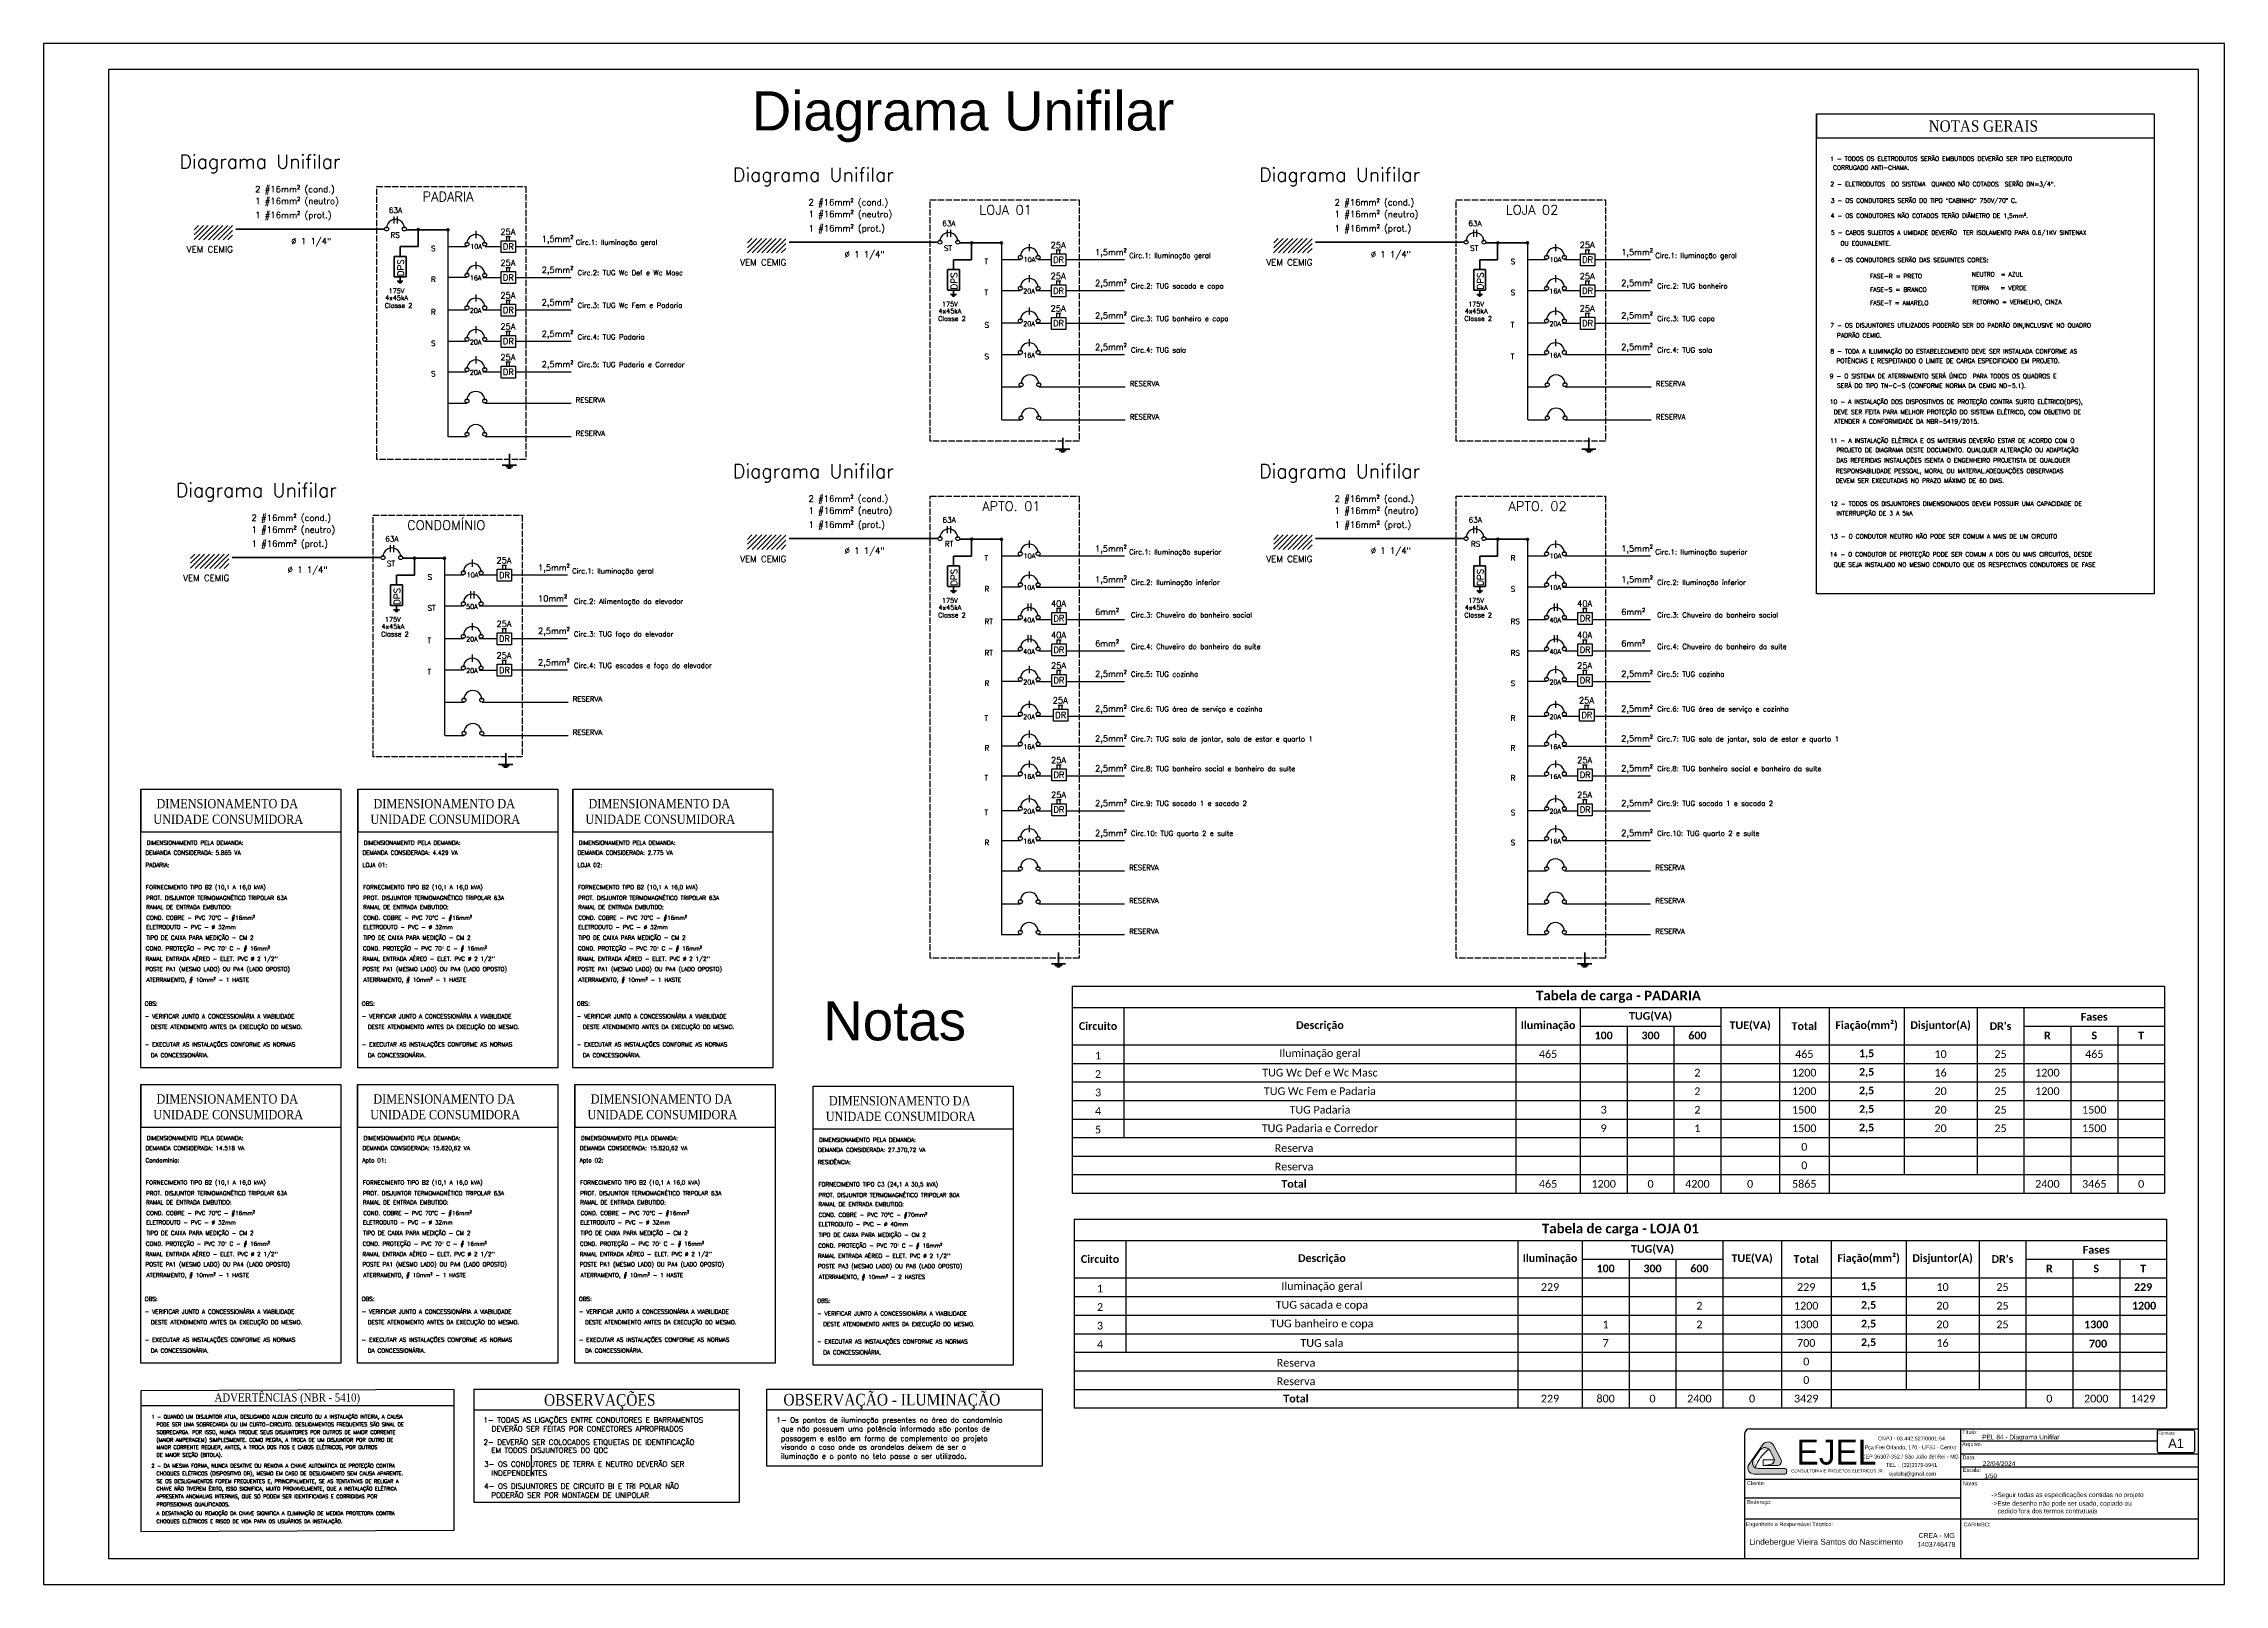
# Model space of a CAD drawing. Header units: millimetres. Extents: x 18652 to 51407, y 18252 to 30404.
# Drawn here: x 35714 to 39919, y 18252 to 21222 of the extents above; entities that cross this region are included whole.
import ezdxf

# ---------------------------------------------------------------- set-up
doc = ezdxf.new("R2010")
doc.units = ezdxf.units.MM
doc.linetypes.add('ACAD_ISO02W100', pattern=[15, 12, -3])
for name, color, linetype, lineweight in [('EJEL05130C', 130, 'Continuous', 30), ('EJEL0550C', 50, 'Continuous', 35), ('EJEL0910C', 10, 'Continuous', 9), ('EJELFORMATO', 170, 'Continuous', 25)]:
    doc.layers.add(name, color=color, linetype=linetype, lineweight=lineweight)
doc.styles.add('AGEONE', font='')
doc.styles.add('AR', font='arial.ttf')
doc.styles.add('EST2', font='GARA.TTF')
doc.styles.add('ROMANS', font='romans.shx')
doc.styles.get("Standard").update_dxf_attribs({"font": 'arial.ttf'})
doc.styles.add('t15', font='arial.ttf', dxfattribs={"height": 0.15})
doc.styles.get('AGEONE').set_extended_font_data('Ageone')

msp = doc.modelspace()

# ---------------------------------------------------------------- hatches: boundary and pattern name
at = {"layer": 'EJEL0550C', "lineweight": -3}
h = msp.add_hatch(dxfattribs=at)
h.set_pattern_fill('ANSI31', color=256, scale=2.086116)
h.set_pattern_definition([(45, (29553.905, 17335.387), (-4.683464, 4.683464), [])])
h.paths.add_polyline_path([(36077.9, 20871.7), (36004.4, 20871.7), (36003.9, 20843.9), (36077.9, 20843.9)])
at = {"layer": 'EJEL0550C'}
h = msp.add_hatch(color=256, dxfattribs=at)
h.dxf.hatch_style = 1
h.paths.add_polyline_path([(36434.4, 20863.6, 1), (36438.2, 20863.6, 1)])
h = msp.add_hatch(color=256, dxfattribs=at)
h.dxf.hatch_style = 1
h.paths.add_polyline_path([(36491.7, 20863.3, 1), (36495.5, 20863.3, 1)])
at = {"layer": 'EJEL0550C', "lineweight": -3}
h = msp.add_hatch(dxfattribs=at)
h.set_pattern_fill('ANSI31', color=256, scale=2.086116)
h.set_pattern_definition([(45, (30621.007, 17310.04), (-4.683464, 4.683464), [])])
h.paths.add_polyline_path([(37145, 20846.3), (37071.5, 20846.3), (37071, 20818.6), (37145, 20818.6)])
at = {"layer": 'EJEL0550C'}
h = msp.add_hatch(color=256, dxfattribs=at)
h.dxf.hatch_style = 1
h.paths.add_polyline_path([(37501.5, 20838.2, 1), (37505.3, 20838.2, 1)])
h = msp.add_hatch(color=256, dxfattribs=at)
h.dxf.hatch_style = 1
h.paths.add_polyline_path([(37558.8, 20838, 1), (37562.6, 20838, 1)])
at = {"layer": 'EJEL0550C', "lineweight": -3}
h = msp.add_hatch(dxfattribs=at)
h.set_pattern_fill('ANSI31', color=256, scale=2.086116)
h.set_pattern_definition([(45, (31635.578, 17310.04), (-4.683464, 4.683464), [])])
h.paths.add_polyline_path([(38159.6, 20846.3), (38086, 20846.3), (38085.6, 20818.6), (38159.6, 20818.6)])
at = {"layer": 'EJEL0550C'}
h = msp.add_hatch(color=256, dxfattribs=at)
h.dxf.hatch_style = 1
h.paths.add_polyline_path([(38516, 20838.2, 1), (38519.9, 20838.2, 1)])
h = msp.add_hatch(color=256, dxfattribs=at)
h.dxf.hatch_style = 1
h.paths.add_polyline_path([(38573.3, 20838, 1), (38577.2, 20838, 1)])
at = {"layer": 'EJEL0550C', "lineweight": -3}
h = msp.add_hatch(dxfattribs=at)
h.set_pattern_fill('ANSI31', color=256, scale=2.086116)
h.set_pattern_definition([(45, (30621.007, 16738.6166), (-4.683464, 4.683464), [])])
h.paths.add_polyline_path([(37145, 20274.9), (37071.5, 20274.9), (37071, 20247.2), (37145, 20247.2)])
at = {"layer": 'EJEL0550C'}
h = msp.add_hatch(color=256, dxfattribs=at)
h.dxf.hatch_style = 1
h.paths.add_polyline_path([(37501.5, 20266.8, 1), (37505.3, 20266.8, 1)])
h = msp.add_hatch(color=256, dxfattribs=at)
h.dxf.hatch_style = 1
h.paths.add_polyline_path([(37558.8, 20266.5, 1), (37562.6, 20266.5, 1)])
at = {"layer": 'EJEL0550C', "lineweight": -3}
h = msp.add_hatch(dxfattribs=at)
h.set_pattern_fill('ANSI31', color=256, scale=2.086116)
h.set_pattern_definition([(45, (31635.578, 16738.6166), (-4.683464, 4.683464), [])])
h.paths.add_polyline_path([(38159.6, 20274.9), (38086, 20274.9), (38085.6, 20247.2), (38159.6, 20247.2)])
at = {"layer": 'EJEL0550C'}
h = msp.add_hatch(color=256, dxfattribs=at)
h.dxf.hatch_style = 1
h.paths.add_polyline_path([(38516, 20266.8, 1), (38519.9, 20266.8, 1)])
h = msp.add_hatch(color=256, dxfattribs=at)
h.dxf.hatch_style = 1
h.paths.add_polyline_path([(38573.3, 20266.5, 1), (38577.2, 20266.5, 1)])
at = {"layer": 'EJEL0550C', "lineweight": -3}
h = msp.add_hatch(dxfattribs=at)
h.set_pattern_fill('ANSI31', color=256, scale=2.086116)
h.set_pattern_definition([(45, (29546.949, 16701.9694), (-4.683464, 4.683464), [])])
h.paths.add_polyline_path([(36071, 20238.2), (35997.4, 20238.2), (35997, 20210.5), (36071, 20210.5)])
at = {"layer": 'EJEL0550C'}
h = msp.add_hatch(color=256, dxfattribs=at)
h.dxf.hatch_style = 1
h.paths.add_polyline_path([(36427.4, 20230.2, 1), (36431.2, 20230.2, 1)])
h = msp.add_hatch(color=256, dxfattribs=at)
h.dxf.hatch_style = 1
h.paths.add_polyline_path([(36484.7, 20229.9, 1), (36488.5, 20229.9, 1)])
at = {"layer": 'EJEL0910C'}
h = msp.add_hatch(color=256, dxfattribs=at)
h.dxf.hatch_style = 1
edge = h.paths.add_edge_path()
edge.add_arc((39042.6, 18491.4), 8.52, -81.423, 28.0141, ccw=False)
edge.add_line((39043.9, 18483), (39029.5, 18480.9))
edge.add_line((39029.5, 18480.9), (39056.1, 18480.9))
edge.add_arc((39056.1, 18489.4), 8.52, 270, 388.0141)
edge.add_line((39063.6, 18493.4), (39049.4, 18520.2))
edge.add_arc((39038.6, 18514.4), 12.2, 28.0141, 145.1096)
edge.add_line((39028.7, 18521.4), (39002.3, 18483.6))
edge.add_arc((39012.3, 18476.6), 12.2, 145.1096, 269.9863)
edge.add_line((39012.2, 18464.4), (39071.1, 18464.4))
edge.add_ellipse((39071.1, 18469.9), major_axis=(0, 5.5), ratio=0.705606, start_angle=180, end_angle=360.0417)
edge.add_line((39071.1, 18475.4), (39019.8, 18475.4))
edge.add_arc((39019.8, 18486.4), 11, 145.1096, 270.0148, ccw=False)
edge.add_line((39010.8, 18492.6), (39023.7, 18511.1))
edge.add_arc((39032.7, 18504.9), 11, 28.0141, 145.1096, ccw=False)
edge.add_line((39042.4, 18510), (39050.1, 18495.5))

# ---------------------------------------------------------------- linework, layer by layer
for p, q in [((37697.3, 19405.2), (39803.7, 19405.2)), ((37697.3, 19405.2), (37697.3, 19006.1)), ((39803.7, 19405.2), (39803.7, 19006.1)), ((37697.3, 19364.2), (39803.7, 19364.2)), ((37797, 19364.2), (37797, 19113.3)), ((38552.8, 19364.2), (38552.8, 19006.1)), ((38676.8, 19364.2), (38676.8, 19006.1)), ((38948, 19364.2), (38948, 19006.1)), ((39060.8, 19364.2), (39060.8, 19006.1)), ((39156.8, 19364.2), (39156.8, 19006.1)), ((39301.3, 19364.2), (39301.3, 19041.9)), ((39442, 19364.2), (39442, 19041.9)), ((39532.4, 19364.2), (39532.4, 19006.1)), ((38676.8, 19328), (38948, 19328)), ((38767.2, 19328), (38767.2, 19006.1)), ((38857.6, 19328), (38857.6, 19006.1)), ((39532.4, 19328), (39803.7, 19328)), ((39622.8, 19328), (39622.8, 19006.1)), ((39713.2, 19328), (39713.2, 19006.1)), ((37697.3, 19292.2), (39803.7, 19292.2)), ((37697.3, 19256.2), (39803.7, 19256.2)), ((37697.3, 19220.5), (39803.7, 19220.5)), ((37697.3, 19184.8), (39803.7, 19184.8)), ((37697.3, 19149), (39803.7, 19149)), ((37697.3, 19113.3), (39803.7, 19113.3)), ((37697.3, 19077.6), (39803.7, 19077.6)), ((37697.3, 19041.9), (39803.7, 19041.9)), ((37697.3, 19006.1), (39803.7, 19006.1)), ((37701.1, 18956.1), (39807.4, 18956.1)), ((37701.1, 18956.1), (37701.1, 18592.2)), ((39807.4, 18956.1), (39807.4, 18592.2)), ((37701.1, 18915.1), (39807.4, 18915.1)), ((37800.8, 18915.1), (37800.8, 18699.4)), ((38556.6, 18915.1), (38556.6, 18592.2)), ((38680.6, 18915.1), (38680.6, 18592.2)), ((38951.8, 18915.1), (38951.8, 18592.2)), ((39064.6, 18915.1), (39064.6, 18592.2)), ((39160.6, 18915.1), (39160.6, 18592.2)), ((39305, 18915.1), (39305, 18627.9)), ((39445.8, 18915.1), (39445.8, 18627.9)), ((39536.2, 18915.1), (39536.2, 18592.2)), ((37701.1, 18843.1), (39807.4, 18843.1)), ((38680.6, 18878.8), (38951.8, 18878.8)), ((38771, 18878.8), (38771, 18592.2)), ((38861.4, 18878.8), (38861.4, 18592.2)), ((39536.2, 18878.8), (39807.4, 18878.8)), ((39626.6, 18878.8), (39626.6, 18592.2)), ((39717, 18878.8), (39717, 18592.2)), ((37701.1, 18807.1), (39807.4, 18807.1)), ((37701.1, 18771.1), (39807.4, 18771.1)), ((37701.1, 18735.1), (39807.4, 18735.1)), ((37701.1, 18699.4), (39807.4, 18699.4)), ((37701.1, 18663.7), (39807.4, 18663.7)), ((37701.1, 18627.9), (39807.4, 18627.9)), ((37701.1, 18592.2), (39807.4, 18592.2))]:
    msp.add_line(p, q)
at = {"layer": 'EJEL05130C'}
for p, q in [((39132.2, 20161.6), (39132.2, 21086.9)), ((39132.2, 21086.9), (39783.2, 21086.9)), ((39132.2, 21086.9), (39132.2, 21053.5)), ((39783.2, 21086.9), (39783.2, 20161.6)), ((39132.2, 21053.5), (39132.2, 21040.2)), ((39132.2, 21040.2), (39783.2, 21040.2)), ((39783.2, 20161.6), (39132.2, 20161.6)), ((35901.2, 19785.2), (35901.2, 19740.8)), ((35901.2, 19785.2), (35901.2, 19702.8)), ((36319.7, 19785.2), (36319.7, 19740.8)), ((36319.7, 19785.2), (36319.7, 19702.8)), ((36734.3, 19785.2), (36734.3, 19740.8)), ((36734.3, 19785.2), (36734.3, 19702.8)), ((35901.2, 19702.8), (36287.1, 19702.8)), ((36319.7, 19702.8), (36705.6, 19702.8)), ((36734.3, 19702.8), (37120.2, 19702.8)), ((35901.2, 19215.9), (35901.2, 19171.5)), ((35901.2, 19215.9), (35901.2, 19133.5)), ((36319.4, 19215.9), (36319.4, 19171.5)), ((36319.4, 19215.9), (36319.4, 19133.5)), ((36738.5, 19215.9), (36738.5, 19171.5)), ((36738.5, 19215.9), (36738.5, 19133.5)), ((35901.2, 19133.5), (36287.1, 19133.5)), ((36319.4, 19133.5), (36705.3, 19133.5)), ((36738.5, 19133.5), (37124.3, 19133.5)), ((37197.7, 19130), (37583.6, 19130)), ((36543.4, 18628.2), (37055.3, 18628.2)), ((36543.4, 18628.2), (36543.4, 18410)), ((37055.3, 18628.2), (37055.3, 18410)), ((37108, 18628.2), (37639.1, 18628.2)), ((37108, 18628.2), (37108, 18479.6)), ((37639.1, 18628.2), (37639.1, 18479.6)), ((35901.2, 18597), (36505.2, 18597)), ((36543.4, 18588.2), (37055.3, 18588.2)), ((37108, 18588.2), (37639.1, 18588.2)), ((36654, 18500.9), (36654, 18460.9)), ((37639.1, 18479.6), (37108, 18479.6)), ((37055.3, 18410), (36543.4, 18410))]:
    msp.add_line(p, q, dxfattribs=at)
at = {"layer": 'EJEL05130C', "linetype": 'ACAD_ISO02W100'}
for points in [[(36356.2, 20946.6), (36643.6, 20946.6), (36643.6, 20420.4), (36356.2, 20420.4)], [(37423.3, 20921.2), (37710.7, 20921.2), (37710.7, 20455.5), (37423.3, 20455.5)], [(38437.9, 20921.2), (38725.3, 20921.2), (38725.3, 20455.5), (38437.9, 20455.5)], [(36349.2, 20313.1), (36636.7, 20313.1), (36636.7, 19847.4), (36349.2, 19847.4)], [(37423.3, 20349.8), (37710.7, 20349.8), (37710.7, 19458.9), (37423.3, 19458.9)], [(38437.9, 20349.8), (38725.3, 20349.8), (38725.3, 19458.9), (38437.9, 19458.9)]]:
    msp.add_lwpolyline(points, close=True, dxfattribs=at)
at = {"layer": 'EJEL05130C', "ltscale": 0.35}
for points in [[(35901.2, 19785.2), (36287.1, 19785.2), (36287.1, 19247.6), (35901.2, 19247.6)], [(36319.7, 19785.2), (36705.6, 19785.2), (36705.6, 19247.6), (36319.7, 19247.6)], [(36734.3, 19785.2), (37120.2, 19785.2), (37120.2, 19247.6), (36734.3, 19247.6)], [(35901.2, 19215.9), (36287.1, 19215.9), (36287.1, 18678.3), (35901.2, 18678.3)], [(36319.4, 19215.9), (36705.3, 19215.9), (36705.3, 18678.3), (36319.4, 18678.3)], [(36738.5, 19215.9), (37124.3, 19215.9), (37124.3, 18678.3), (36738.5, 18678.3)], [(37197.7, 19212.4), (37583.6, 19212.4), (37583.6, 18674.8), (37197.7, 18674.8)]]:
    msp.add_lwpolyline(points, close=True, dxfattribs=at)
at = {"layer": 'EJEL05130C'}
msp.add_lwpolyline([(35901.2, 18354.1), (36505.2, 18356.7), (36505.2, 18627.7), (35901.2, 18625)], close=True, dxfattribs=at)
at = {"layer": 'EJEL0550C'}
for p, q in [((36371.3, 20864.7), (36084.6, 20864.7)), ((36494, 20863.4), (36412.9, 20863.4)), ((36435.9, 20830.8), (36435.9, 20863.4)), ((36401.3, 20812), (36401.3, 20830.8)), ((36401.3, 20830.8), (36435.9, 20830.8)), ((37438.4, 20839.4), (37151.7, 20839.4)), ((37561.1, 20838), (37480, 20838)), ((37503, 20805.4), (37503, 20838)), ((38453, 20839.4), (38166.3, 20839.4)), ((38575.7, 20838), (38494.6, 20838)), ((38517.6, 20805.4), (38517.6, 20838)), ((36389.9, 20772.5), (36389.9, 20812)), ((36412.7, 20812), (36390, 20812)), ((36412.7, 20772.5), (36412.7, 20812)), ((37457, 20747.1), (37457, 20786.7)), ((37479.8, 20786.7), (37457.1, 20786.7)), ((37468.4, 20786.7), (37468.4, 20805.4)), ((37468.4, 20805.4), (37503, 20805.4)), ((37479.8, 20747.1), (37479.8, 20786.7)), ((38471.5, 20747.1), (38471.5, 20786.7)), ((38494.3, 20786.7), (38471.7, 20786.7)), ((38483, 20786.7), (38483, 20805.4)), ((38483, 20805.4), (38517.6, 20805.4)), ((38494.3, 20747.1), (38494.3, 20786.7)), ((36412.7, 20772.5), (36390, 20772.5)), ((36406.8, 20763.9), (36395.7, 20763.9)), ((36404.6, 20762.3), (36397.7, 20762.3)), ((36403.1, 20760.8), (36399.3, 20760.8)), ((36401.3, 20763.9), (36401.3, 20772.5)), ((37479.8, 20747.1), (37457.1, 20747.1)), ((37473.9, 20738.6), (37462.8, 20738.6)), ((37471.7, 20737), (37464.8, 20737)), ((37470.2, 20735.4), (37466.4, 20735.4)), ((37468.4, 20738.6), (37468.4, 20747.1)), ((38494.3, 20747.1), (38471.7, 20747.1)), ((38488.5, 20738.6), (38477.4, 20738.6)), ((38486.3, 20737), (38479.4, 20737)), ((38484.8, 20735.4), (38481, 20735.4)), ((38482.9, 20738.6), (38483, 20747.1)), ((36364.4, 20231.3), (36077.6, 20231.3)), ((36487.1, 20230), (36406, 20230)), ((36429, 20197.3), (36429, 20230)), ((37438.4, 20268), (37151.7, 20268)), ((37468.4, 20215.3), (37468.4, 20234)), ((37468.4, 20234), (37503, 20234)), ((37561.1, 20266.6), (37480, 20266.6)), ((37503, 20234), (37503, 20266.6)), ((38453, 20268), (38166.3, 20268)), ((38483, 20215.3), (38483, 20234)), ((38483, 20234), (38517.6, 20234)), ((38575.7, 20266.6), (38494.6, 20266.6)), ((38517.6, 20234), (38517.6, 20266.6)), ((36394.4, 20178.6), (36394.4, 20197.3)), ((36394.4, 20197.3), (36429, 20197.3)), ((37457, 20175.7), (37457, 20215.3)), ((37479.8, 20215.3), (37457.1, 20215.3)), ((37479.8, 20175.7), (37479.8, 20215.3)), ((38471.5, 20175.7), (38471.5, 20215.3)), ((38494.3, 20215.3), (38471.7, 20215.3)), ((38494.3, 20175.7), (38494.3, 20215.3)), ((36382.9, 20139.1), (36382.9, 20178.6)), ((36405.7, 20178.6), (36383, 20178.6)), ((36405.7, 20139), (36405.7, 20178.6)), ((37479.8, 20175.7), (37457.1, 20175.7)), ((37473.9, 20167.1), (37462.8, 20167.1)), ((37471.7, 20165.5), (37464.8, 20165.5)), ((37470.2, 20164), (37466.4, 20164)), ((37468.4, 20167.1), (37468.4, 20175.7)), ((38494.3, 20175.7), (38471.7, 20175.7)), ((38488.5, 20167.1), (38477.4, 20167.1)), ((38486.3, 20165.5), (38479.4, 20165.5)), ((38484.8, 20164), (38481, 20164)), ((38482.9, 20167.1), (38483, 20175.7)), ((36405.7, 20139), (36383, 20139.1)), ((36399.9, 20130.5), (36388.7, 20130.5)), ((36397.6, 20128.9), (36390.8, 20128.9)), ((36396.1, 20127.3), (36392.4, 20127.3)), ((36394.3, 20130.5), (36394.4, 20139))]:
    msp.add_line(p, q, dxfattribs=at)
at = {"layer": 'EJEL0550C', "lineweight": -3}
for p, q in [((36389.1, 20888.8), (36389.1, 20875)), ((36395.4, 20888.8), (36395.4, 20875)), ((36547.3, 20861), (36547.3, 20847.2)), ((37456.2, 20863.4), (37456.2, 20849.6)), ((37462.5, 20863.4), (37462.5, 20849.6)), ((38470.8, 20863.4), (38470.8, 20849.6)), ((38477, 20863.4), (38477, 20849.6)), ((36493.6, 20831.2), (36530.2, 20831.2)), ((36565, 20831.2), (36596.1, 20831.2)), ((36596.1, 20842.2), (36623.8, 20842.2)), ((36596.1, 20819.1), (36596.1, 20842.2)), ((36623.8, 20819.1), (36596.1, 20819.1)), ((36614.2, 20849.6), (36605.1, 20849.6)), ((36606.8, 20842.2), (36606.8, 20849.6)), ((36612.5, 20842.2), (36612.5, 20849.6)), ((36623.8, 20842.2), (36623.8, 20819.1)), ((36623.8, 20831.2), (36730.9, 20831.2)), ((37614.4, 20835.6), (37614.4, 20821.8)), ((37657.1, 20816.7), (37684.8, 20816.7)), ((37657.1, 20793.6), (37657.1, 20816.7)), ((37675.2, 20824.1), (37666.1, 20824.1)), ((37667.8, 20816.7), (37667.8, 20824.1)), ((37673.5, 20816.7), (37673.5, 20824.1)), ((37684.8, 20816.7), (37684.8, 20793.6)), ((38629, 20835.6), (38629, 20821.8)), ((38677.2, 20816.8), (38704.9, 20816.8)), ((38677.2, 20793.7), (38677.2, 20816.8)), ((38695.3, 20824.2), (38686.2, 20824.2)), ((38687.9, 20816.8), (38687.9, 20824.2)), ((38693.6, 20816.8), (38693.6, 20824.2)), ((38704.9, 20816.8), (38704.9, 20793.7)), ((36547.3, 20801.3), (36547.3, 20787.5)), ((36596.1, 20782.6), (36623.8, 20782.6)), ((36596.1, 20759.4), (36596.1, 20782.6)), ((36614.2, 20789.9), (36605.1, 20789.9)), ((36606.8, 20782.6), (36606.8, 20789.9)), ((36612.5, 20782.6), (36612.5, 20789.9)), ((36623.8, 20782.6), (36623.8, 20759.4)), ((37560.7, 20805.9), (37597.3, 20805.9)), ((37614.4, 20776), (37614.4, 20762.2)), ((37632.1, 20805.9), (37657.1, 20805.9)), ((37684.8, 20793.6), (37657.1, 20793.6)), ((37684.8, 20805.9), (37798, 20805.9)), ((38575.2, 20805.9), (38611.9, 20805.9)), ((38629, 20776), (38629, 20762.2)), ((38646.7, 20805.9), (38677.2, 20805.9)), ((38704.9, 20793.7), (38677.2, 20793.7)), ((38704.9, 20805.9), (38812.6, 20805.9)), ((36493.6, 20771.6), (36530.2, 20771.6)), ((36547.3, 20738.5), (36547.3, 20724.7)), ((36560.6, 20771.4), (36596.1, 20771.4)), ((36623.8, 20759.4), (36596.1, 20759.4)), ((36623.8, 20771.4), (36730.9, 20771.4)), ((37560.7, 20746.2), (37597.3, 20746.2)), ((37627.7, 20746), (37657.1, 20746)), ((37657.1, 20756.9), (37684.8, 20756.9)), ((37657.1, 20733.8), (37657.1, 20756.9)), ((37684.8, 20733.8), (37657.1, 20733.8)), ((37675.2, 20764.3), (37666.1, 20764.3)), ((37667.8, 20756.9), (37667.8, 20764.3)), ((37673.5, 20756.9), (37673.5, 20764.3)), ((37684.8, 20756.9), (37684.8, 20733.8)), ((37684.8, 20746), (37798, 20746)), ((38575.2, 20746.2), (38611.9, 20746.2)), ((38642.3, 20746), (38677.2, 20746)), ((38677.2, 20756.9), (38704.9, 20756.9)), ((38677.2, 20733.8), (38677.2, 20756.9)), ((38704.9, 20733.8), (38677.2, 20733.8)), ((38695.3, 20764.3), (38686.2, 20764.3)), ((38687.9, 20756.9), (38687.9, 20764.3)), ((38693.6, 20756.9), (38693.6, 20764.3)), ((38704.9, 20756.9), (38704.9, 20733.8)), ((38704.9, 20746), (38812.6, 20746)), ((36493.6, 20709), (36530.2, 20709)), ((36560.6, 20708.8), (36596.1, 20708.8)), ((36565, 20708.8), (36590.7, 20708.8)), ((36596.1, 20719.7), (36623.8, 20719.7)), ((36596.1, 20696.6), (36596.1, 20719.7)), ((36623.8, 20696.6), (36596.1, 20696.6)), ((36614.2, 20727.1), (36605.1, 20727.1)), ((36606.8, 20719.7), (36606.8, 20727.1)), ((36612.5, 20719.7), (36612.5, 20727.1)), ((36623.8, 20719.7), (36623.8, 20696.6)), ((36623.8, 20708.8), (36643.6, 20708.8)), ((36623.8, 20708.8), (36643.6, 20708.8)), ((36623.8, 20708.8), (36730.9, 20708.8)), ((37614.4, 20713.1), (37614.4, 20699.3)), ((37657.1, 20694.4), (37684.8, 20694.4)), ((37657.1, 20671.3), (37657.1, 20694.4)), ((37675.2, 20701.8), (37666.1, 20701.8)), ((37667.8, 20694.4), (37667.8, 20701.8)), ((37673.5, 20694.4), (37673.5, 20701.8)), ((37684.8, 20694.4), (37684.8, 20671.3)), ((38629, 20713.1), (38629, 20699.3)), ((38677.2, 20694.5), (38704.9, 20694.5)), ((38677.2, 20671.3), (38677.2, 20694.5)), ((38695.3, 20701.8), (38686.2, 20701.8)), ((38687.9, 20694.5), (38687.9, 20701.8)), ((38693.6, 20694.5), (38693.6, 20701.8)), ((38704.9, 20694.5), (38704.9, 20671.3)), ((36493.6, 20648.2), (36530.2, 20648.2)), ((36547.3, 20677.7), (36547.3, 20663.9)), ((36565, 20648.2), (36596.1, 20648.2)), ((36596.1, 20659.7), (36623.8, 20659.7)), ((36596.1, 20636.6), (36596.1, 20659.7)), ((36614.2, 20667.1), (36605.1, 20667.1)), ((36606.8, 20659.7), (36606.8, 20667.1)), ((36612.5, 20659.7), (36612.5, 20667.1)), ((36623.8, 20659.7), (36623.8, 20636.6)), ((36623.8, 20648.2), (36730.9, 20648.2)), ((37560.7, 20683.6), (37597.3, 20683.6)), ((37614.4, 20652.4), (37614.4, 20638.6)), ((37627.7, 20683.4), (37657.1, 20683.4)), ((37632.1, 20683.4), (37657.1, 20683.4)), ((37684.8, 20671.3), (37657.1, 20671.3)), ((37684.8, 20683.4), (37710.7, 20683.4)), ((37684.8, 20683.4), (37710.7, 20683.4)), ((37685.5, 20683.4), (37798, 20683.4)), ((38575.2, 20683.6), (38611.9, 20683.6)), ((38629, 20652.4), (38629, 20638.6)), ((38642.3, 20683.4), (38677.2, 20683.4)), ((38646.7, 20683.4), (38672.3, 20683.4)), ((38704.9, 20671.3), (38677.2, 20671.3)), ((38704.9, 20683.4), (38725.3, 20683.4)), ((38704.9, 20683.4), (38812.6, 20683.4)), ((36547.3, 20619.4), (36547.3, 20605.6)), ((36623.8, 20636.6), (36596.1, 20636.6)), ((36614.2, 20607.8), (36605.1, 20607.8)), ((36606.8, 20600.4), (36606.8, 20607.8)), ((36612.5, 20600.4), (36612.5, 20607.8)), ((37560.7, 20622.9), (37597.3, 20622.9)), ((37632.1, 20622.9), (37684.8, 20622.9)), ((37684.8, 20622.9), (37798, 20622.9)), ((38575.2, 20622.9), (38611.9, 20622.9)), ((38646.7, 20622.9), (38704.9, 20622.9)), ((38704.9, 20622.9), (38812.6, 20622.9)), ((36493.6, 20589.6), (36530.2, 20589.6)), ((36560.6, 20589.4), (36596.1, 20589.4)), ((36596.1, 20600.4), (36623.8, 20600.4)), ((36596.1, 20577.3), (36596.1, 20600.4)), ((36623.8, 20577.3), (36596.1, 20577.3)), ((36623.8, 20600.4), (36623.8, 20577.3)), ((36623.8, 20589.4), (36663.2, 20589.4)), ((36623.8, 20589.4), (36730.9, 20589.4)), ((36493.6, 20528.9), (36530.2, 20528.9)), ((36565, 20528.9), (36614, 20528.9)), ((36614, 20528.9), (36730.9, 20528.9)), ((37561.9, 20560.5), (37598.6, 20560.5)), ((37633.4, 20560.5), (37682.4, 20560.5)), ((37682.4, 20560.5), (37799.2, 20560.5)), ((38576.5, 20560.5), (38613.1, 20560.5)), ((38647.9, 20560.5), (38697, 20560.5)), ((38697, 20560.5), (38813.8, 20560.5)), ((37561.9, 20496.6), (37598.6, 20496.6)), ((37633.4, 20496.6), (37682.4, 20496.6)), ((37682.4, 20496.6), (37799.2, 20496.6)), ((38576.5, 20496.6), (38613.1, 20496.6)), ((38647.9, 20496.6), (38697, 20496.6)), ((38697, 20496.6), (38813.8, 20496.6)), ((36493.6, 20464.9), (36530.2, 20464.9)), ((36565, 20464.9), (36614, 20464.9)), ((36614, 20464.9), (36730.9, 20464.9)), ((37456.2, 20292), (37456.2, 20278.2)), ((37462.5, 20292), (37462.5, 20278.2)), ((38470.8, 20292), (38470.8, 20278.2)), ((38477, 20292), (38477, 20278.2)), ((36382.2, 20255.4), (36382.2, 20241.6)), ((36388.4, 20255.4), (36388.4, 20241.6)), ((36540.4, 20227.5), (36540.4, 20213.7)), ((37560.7, 20234.5), (37597.3, 20234.5)), ((37614.4, 20264.2), (37614.4, 20250.4)), ((37632.1, 20234.5), (37710.7, 20234.5)), ((37685.5, 20234.5), (37798, 20234.5)), ((38575.2, 20234.5), (38611.9, 20234.5)), ((38629, 20264.2), (38629, 20250.4)), ((38646.7, 20234.5), (38725.3, 20234.5)), ((38700.1, 20234.5), (38812.6, 20234.5)), ((36486.6, 20197.8), (36523.2, 20197.8)), ((36553.6, 20197.8), (36588.5, 20197.8)), ((36558, 20197.8), (36583.7, 20197.8)), ((36588.5, 20208.9), (36616.3, 20208.9)), ((36588.5, 20185.7), (36588.5, 20208.9)), ((36616.3, 20185.7), (36588.5, 20185.7)), ((36606.7, 20216.2), (36597.6, 20216.2)), ((36599.3, 20208.9), (36599.3, 20216.2)), ((36605, 20208.9), (36605, 20216.2)), ((36616.3, 20208.9), (36616.3, 20185.7)), ((36616.3, 20197.8), (36723.9, 20197.8)), ((37614.4, 20204.5), (37614.4, 20190.7)), ((38629, 20204.5), (38629, 20190.7)), ((36537.3, 20166.5), (36537.3, 20152.7)), ((36543.5, 20166.5), (36543.5, 20152.7)), ((37560.7, 20174.8), (37597.3, 20174.8)), ((37611.9, 20142.7), (37611.9, 20128.9)), ((37617.6, 20142.7), (37617.6, 20128.9)), ((37627.7, 20174.6), (37710.7, 20174.6)), ((37632.1, 20174.6), (37710.7, 20174.6)), ((37685.5, 20174.6), (37798, 20174.6)), ((38575.2, 20174.8), (38611.9, 20174.8)), ((38626.5, 20142.7), (38626.5, 20128.9)), ((38632.2, 20142.7), (38632.2, 20128.9)), ((38642.3, 20174.6), (38725.3, 20174.6)), ((38646.7, 20174.6), (38725.3, 20174.6)), ((38700.1, 20174.6), (38812.6, 20174.6)), ((36486.6, 20138.2), (36523.2, 20138.2)), ((36540.4, 20105.1), (36540.4, 20091.3)), ((36553.6, 20138), (36636.7, 20138)), ((36558, 20138), (36636.7, 20138)), ((36611.5, 20138), (36723.9, 20138)), ((37560.7, 20112.2), (37597.3, 20112.2)), ((37627.7, 20112), (37657.8, 20112)), ((37632.1, 20112), (37657.8, 20112)), ((37657.8, 20125.5), (37685.5, 20125.5)), ((37657.8, 20102.4), (37657.8, 20125.5)), ((37685.5, 20102.4), (37657.8, 20102.4)), ((37675.9, 20132.9), (37666.8, 20132.9)), ((37668.5, 20125.5), (37668.5, 20132.9)), ((37674.2, 20125.5), (37674.2, 20132.9)), ((37685.5, 20125.5), (37685.5, 20102.4)), ((37685.5, 20112), (37710.7, 20112)), ((37685.5, 20112), (37710.7, 20112)), ((37685.5, 20112), (37798, 20112)), ((37685.5, 20112), (37685.6, 20112)), ((38575.2, 20112.2), (38611.9, 20112.2)), ((38642.3, 20112), (38672.3, 20112)), ((38646.7, 20112), (38672.3, 20112)), ((38672.3, 20125.5), (38700.1, 20125.5)), ((38672.3, 20102.4), (38672.3, 20125.5)), ((38700.1, 20102.4), (38672.3, 20102.4)), ((38690.5, 20132.9), (38681.4, 20132.9)), ((38683.1, 20125.5), (38683.1, 20132.9)), ((38688.8, 20125.5), (38688.8, 20132.9)), ((38700.1, 20125.5), (38700.1, 20102.4)), ((38700.1, 20112), (38725.3, 20112)), ((38700.1, 20112), (38725.3, 20112)), ((38700.1, 20112), (38812.6, 20112)), ((38700.1, 20112), (38700.2, 20112)), ((36486.6, 20075.6), (36523.2, 20075.6)), ((36553.6, 20075.3), (36588.5, 20075.3)), ((36558, 20075.3), (36583.7, 20075.3)), ((36558, 20075.3), (36583.7, 20075.3)), ((36588.5, 20086.4), (36616.3, 20086.4)), ((36588.5, 20063.3), (36588.5, 20086.4)), ((36616.3, 20063.3), (36588.5, 20063.3)), ((36606.7, 20093.8), (36597.6, 20093.8)), ((36599.3, 20086.4), (36599.3, 20093.8)), ((36605, 20086.4), (36605, 20093.8)), ((36616.3, 20086.4), (36616.3, 20063.3)), ((36616.3, 20075.6), (36723.9, 20075.6)), ((37611.9, 20081.9), (37611.9, 20068.1)), ((37617.6, 20081.9), (37617.6, 20068.1)), ((37657.8, 20065), (37685.5, 20065)), ((37657.8, 20041.8), (37657.8, 20065)), ((37675.9, 20072.3), (37666.8, 20072.3)), ((37668.5, 20065), (37668.5, 20072.3)), ((37674.2, 20065), (37674.2, 20072.3)), ((37685.5, 20065), (37685.5, 20041.8)), ((38626.5, 20081.9), (38626.5, 20068.1)), ((38632.2, 20081.9), (38632.2, 20068.1)), ((38672.3, 20065), (38700.1, 20065)), ((38672.3, 20041.8), (38672.3, 20065)), ((38690.5, 20072.3), (38681.4, 20072.3)), ((38683.1, 20065), (38683.1, 20072.3)), ((38688.8, 20065), (38688.8, 20072.3)), ((38700.1, 20065), (38700.1, 20041.8)), ((36540.4, 20044.3), (36540.4, 20030.5)), ((36588.5, 20025.7), (36616.3, 20025.7)), ((36588.5, 20002.5), (36588.5, 20025.7)), ((36606.7, 20033), (36597.6, 20033)), ((36599.3, 20025.7), (36599.3, 20033)), ((36605, 20025.7), (36605, 20033)), ((36616.3, 20025.7), (36616.3, 20002.5)), ((37560.7, 20051.5), (37597.3, 20051.5)), ((37614.4, 20022.6), (37614.4, 20008.8)), ((37632.1, 20051.5), (37657.8, 20051.5)), ((37685.5, 20041.8), (37657.8, 20041.8)), ((37685.5, 20051.5), (37798, 20051.5)), ((37685.5, 20051.5), (37685.6, 20051.5)), ((37685.5, 20051.5), (37710.7, 20051.5)), ((38575.2, 20051.5), (38611.9, 20051.5)), ((38629, 20022.6), (38629, 20008.8)), ((38646.7, 20051.5), (38672.3, 20051.5)), ((38700.1, 20041.8), (38672.3, 20041.8)), ((38700.1, 20051.5), (38725.3, 20051.5)), ((38700.1, 20051.5), (38812.6, 20051.5)), ((38700.1, 20051.5), (38700.2, 20051.5)), ((36486.6, 20014.8), (36523.2, 20014.8)), ((36553.6, 20014.6), (36588.5, 20014.6)), ((36558, 20014.6), (36583.7, 20014.6)), ((36616.3, 20002.5), (36588.5, 20002.5)), ((36616.3, 20014.8), (36723.9, 20014.8)), ((37560.7, 19992.9), (37597.3, 19992.9)), ((37627.7, 19992.6), (37657.8, 19992.6)), ((37632.1, 19992.6), (37657.8, 19992.6)), ((37657.8, 20006.1), (37685.5, 20006.1)), ((37657.8, 19983), (37657.8, 20006.1)), ((37685.5, 19983), (37657.8, 19983)), ((37675.9, 20013.5), (37666.8, 20013.5)), ((37668.5, 20006.1), (37668.5, 20013.5)), ((37674.2, 20006.1), (37674.2, 20013.5)), ((37685.5, 20006.1), (37685.5, 19983)), ((37685.5, 19992.6), (37798, 19992.6)), ((37685.5, 19992.6), (37685.6, 19992.6)), ((37685.5, 19992.6), (37710.7, 19992.6)), ((37685.5, 19992.6), (37710.7, 19992.6)), ((38575.2, 19992.9), (38611.9, 19992.9)), ((38642.3, 19992.6), (38672.3, 19992.6)), ((38646.7, 19992.6), (38672.3, 19992.6)), ((38672.3, 20006.1), (38700.1, 20006.1)), ((38672.3, 19983), (38672.3, 20006.1)), ((38700.1, 19983), (38672.3, 19983)), ((38690.5, 20013.5), (38681.4, 20013.5)), ((38683.1, 20006.1), (38683.1, 20013.5)), ((38688.8, 20006.1), (38688.8, 20013.5)), ((38700.1, 20006.1), (38700.1, 19983)), ((38700.1, 19992.6), (38812.6, 19992.6)), ((38700.1, 19992.6), (38700.2, 19992.6)), ((38700.1, 19992.6), (38725.3, 19992.6)), ((38700.1, 19992.6), (38725.3, 19992.6)), ((36487.9, 19952.4), (36524.5, 19952.4)), ((36559.3, 19952.4), (36608.3, 19952.4)), ((36608.3, 19952.4), (36725.2, 19952.4)), ((37614.4, 19955.5), (37614.4, 19941.7)), ((37661.1, 19939.1), (37688.9, 19939.1)), ((37661.1, 19916), (37661.1, 19939.1)), ((37679.3, 19946.4), (37670.2, 19946.4)), ((37671.9, 19939.1), (37671.9, 19946.4)), ((37677.6, 19939.1), (37677.6, 19946.4)), ((37688.9, 19939.1), (37688.9, 19916)), ((38629, 19955.5), (38629, 19941.7)), ((38675.7, 19939.1), (38703.5, 19939.1)), ((38675.7, 19916), (38675.7, 19939.1)), ((38693.8, 19946.4), (38684.8, 19946.4)), ((38686.5, 19939.1), (38686.5, 19946.4)), ((38692.1, 19939.1), (38692.1, 19946.4)), ((38703.5, 19939.1), (38703.5, 19916)), ((37560.7, 19925.8), (37597.3, 19925.8)), ((37614.4, 19897.9), (37614.4, 19884.1)), ((37627.7, 19925.6), (37661.1, 19925.6)), ((37632.1, 19925.6), (37661.1, 19925.6)), ((37688.9, 19916), (37661.1, 19916)), ((37688.9, 19925.6), (37798, 19925.6)), ((37688.9, 19925.6), (37689, 19925.6)), ((37688.9, 19925.6), (37710.7, 19925.6)), ((37688.9, 19925.6), (37710.7, 19925.6)), ((38575.2, 19925.8), (38611.9, 19925.8)), ((38629, 19897.9), (38629, 19884.1)), ((38642.3, 19925.6), (38675.7, 19925.6)), ((38646.7, 19925.6), (38675.7, 19925.6)), ((38703.5, 19916), (38675.7, 19916)), ((38703.5, 19925.6), (38812.6, 19925.6)), ((38703.5, 19925.6), (38703.5, 19925.6)), ((38703.5, 19925.6), (38725.3, 19925.6)), ((38703.5, 19925.6), (38725.3, 19925.6)), ((36487.9, 19888.5), (36524.5, 19888.5)), ((36559.3, 19888.5), (36608.3, 19888.5)), ((36608.3, 19888.5), (36725.2, 19888.5)), ((37560.7, 19868.2), (37597.3, 19868.2)), ((37627.7, 19867.9), (37710.7, 19867.9)), ((37632.1, 19867.9), (37710.7, 19867.9)), ((37685.5, 19867.9), (37798, 19867.9)), ((38575.2, 19868.2), (38611.9, 19868.2)), ((38642.3, 19867.9), (38725.3, 19867.9)), ((38646.7, 19867.9), (38725.3, 19867.9)), ((38700.1, 19867.9), (38812.6, 19867.9)), ((37560.7, 19810.7), (37597.3, 19810.7)), ((37614.4, 19840.4), (37614.4, 19826.6)), ((37627.7, 19810.5), (37657.8, 19810.5)), ((37632.1, 19810.5), (37657.8, 19810.5)), ((37657.8, 19824), (37685.5, 19824)), ((37657.8, 19800.9), (37657.8, 19824)), ((37675.9, 19831.3), (37666.8, 19831.3)), ((37668.5, 19824), (37668.5, 19831.3)), ((37674.2, 19824), (37674.2, 19831.3)), ((37685.5, 19824), (37685.5, 19800.9)), ((37685.5, 19810.5), (37798, 19810.5)), ((37685.5, 19810.5), (37685.6, 19810.5)), ((37685.5, 19810.5), (37710.7, 19810.5)), ((37685.5, 19810.5), (37710.7, 19810.5)), ((38575.2, 19810.7), (38611.9, 19810.7)), ((38629, 19840.4), (38629, 19826.6)), ((38642.3, 19810.5), (38672.3, 19810.5)), ((38646.7, 19810.5), (38672.3, 19810.5)), ((38672.3, 19824), (38700.1, 19824)), ((38672.3, 19800.9), (38672.3, 19824)), ((38690.5, 19831.3), (38681.4, 19831.3)), ((38683.1, 19824), (38683.1, 19831.3)), ((38688.8, 19824), (38688.8, 19831.3)), ((38700.1, 19824), (38700.1, 19800.9)), ((38700.1, 19810.5), (38812.6, 19810.5)), ((38700.1, 19810.5), (38700.2, 19810.5)), ((38700.1, 19810.5), (38725.3, 19810.5)), ((38700.1, 19810.5), (38725.3, 19810.5)), ((37614.4, 19773.4), (37614.4, 19759.6)), ((37685.5, 19800.9), (37657.8, 19800.9)), ((37675.9, 19764.3), (37666.8, 19764.3)), ((37668.5, 19756.9), (37668.5, 19764.3)), ((37674.2, 19756.9), (37674.2, 19764.3)), ((38629, 19773.4), (38629, 19759.6)), ((38700.1, 19800.9), (38672.3, 19800.9)), ((38690.5, 19764.3), (38681.4, 19764.3)), ((38683.1, 19756.9), (38683.1, 19764.3)), ((38688.8, 19756.9), (38688.8, 19764.3)), ((37560.7, 19743.6), (37597.3, 19743.6)), ((37627.7, 19743.4), (37657.8, 19743.4)), ((37632.1, 19743.4), (37657.8, 19743.4)), ((37657.8, 19756.9), (37685.5, 19756.9)), ((37657.8, 19733.8), (37657.8, 19756.9)), ((37685.5, 19733.8), (37657.8, 19733.8)), ((37685.5, 19756.9), (37685.5, 19733.8)), ((37685.5, 19743.4), (37798, 19743.4)), ((37685.5, 19743.4), (37685.6, 19743.4)), ((37685.5, 19743.4), (37710.7, 19743.4)), ((37685.5, 19743.4), (37710.7, 19743.4)), ((38575.2, 19743.6), (38611.9, 19743.6)), ((38642.3, 19743.4), (38672.3, 19743.4)), ((38646.7, 19743.4), (38672.3, 19743.4)), ((38672.3, 19756.9), (38700.1, 19756.9)), ((38672.3, 19733.8), (38672.3, 19756.9)), ((38700.1, 19733.8), (38672.3, 19733.8)), ((38700.1, 19756.9), (38700.1, 19733.8)), ((38700.1, 19743.4), (38812.6, 19743.4)), ((38700.1, 19743.4), (38700.2, 19743.4)), ((38700.1, 19743.4), (38725.3, 19743.4)), ((38700.1, 19743.4), (38725.3, 19743.4)), ((37560.7, 19686), (37597.3, 19686)), ((37614.4, 19715.7), (37614.4, 19701.9)), ((37627.7, 19685.8), (37710.7, 19685.8)), ((37632.1, 19685.8), (37710.7, 19685.8)), ((37685.5, 19685.8), (37798, 19685.8)), ((38575.2, 19686), (38611.9, 19686)), ((38629, 19715.7), (38629, 19701.9)), ((38642.3, 19685.8), (38725.3, 19685.8)), ((38646.7, 19685.8), (38725.3, 19685.8)), ((38700.1, 19685.8), (38812.6, 19685.8)), ((37560.7, 19627.8), (37597.3, 19627.8)), ((37632.1, 19627.8), (37681.1, 19627.8)), ((37681.1, 19627.8), (37798, 19627.8)), ((38575.2, 19627.8), (38611.9, 19627.8)), ((38646.7, 19627.8), (38695.7, 19627.8)), ((38695.7, 19627.8), (38812.6, 19627.8)), ((37560.7, 19563.8), (37597.3, 19563.8)), ((37632.1, 19563.8), (37681.1, 19563.8)), ((37681.1, 19563.8), (37798, 19563.8)), ((38575.2, 19563.8), (38611.9, 19563.8)), ((38646.7, 19563.8), (38695.7, 19563.8)), ((38695.7, 19563.8), (38812.6, 19563.8)), ((37560.7, 19505), (37597.3, 19505)), ((37632.1, 19505), (37681.1, 19505)), ((37681.1, 19505), (37798, 19505)), ((38575.2, 19505), (38611.9, 19505)), ((38646.7, 19505), (38695.7, 19505)), ((38695.7, 19505), (38812.6, 19505))]:
    msp.add_line(p, q, dxfattribs=at)
at = {"layer": 'EJEL0550C', "linetype": 'ByBlock', "lineweight": -3}
for p, q in [((36493.6, 20863.4), (36493.6, 20464.9)), ((37560.7, 20838), (37560.7, 20496.6)), ((38575.2, 20838), (38575.2, 20496.6)), ((36486.6, 20230), (36486.6, 19888.5)), ((37560.7, 20266.6), (37560.7, 19505)), ((38575.2, 20266.6), (38575.2, 19505))]:
    msp.add_line(p, q, dxfattribs=at)
at = {"layer": 'EJEL0550C', "linetype": 'Continuous'}
for p, q in [((37665.3, 20440.5), (37692.7, 20440.5)), ((37672.2, 20437.8), (37685.8, 20437.8)), ((37679, 20462.4), (37679, 20440.5)), ((38679.9, 20440.5), (38707.2, 20440.5)), ((38686.7, 20437.8), (38700.4, 20437.8)), ((38693.6, 20462.4), (38693.6, 20440.5)), ((36598.2, 20409.5), (36625.6, 20409.5)), ((36605.1, 20406.7), (36618.7, 20406.7)), ((36608.5, 20404), (36615.3, 20404)), ((36611.9, 20431.3), (36611.9, 20409.5)), ((37675.6, 20435.1), (37682.4, 20435.1)), ((38690.1, 20435.1), (38697, 20435.1)), ((36604.9, 19854.3), (36604.9, 19832.5)), ((36591.3, 19832.5), (36618.6, 19832.5)), ((36598.1, 19829.7), (36611.8, 19829.7)), ((36601.5, 19827), (36608.3, 19827)), ((37670.9, 19469.8), (37670.9, 19447.9)), ((38685.4, 19469.8), (38685.4, 19447.9)), ((37657.2, 19447.9), (37684.5, 19447.9)), ((37664, 19445.2), (37677.7, 19445.2)), ((37667.4, 19442.5), (37674.3, 19442.5)), ((38671.8, 19447.9), (38699.1, 19447.9)), ((38678.6, 19445.2), (38692.3, 19445.2)), ((38682, 19442.5), (38688.8, 19442.5))]:
    msp.add_line(p, q, dxfattribs=at)
at = {"layer": 'EJEL0550C', "lineweight": -3}
for centre in [(36375.1, 20864.7), (36409.4, 20864.7), (36530.2, 20835.5), (36564.4, 20835.5), (37442.2, 20839.4), (37476.5, 20839.4), (38456.8, 20839.4), (38491, 20839.4), (36530.2, 20775.8), (36564.4, 20775.8), (37597.3, 20810.1), (37631.5, 20810.1), (38611.9, 20810.1), (38646.1, 20810.1), (37597.3, 20750.5), (37631.5, 20750.5), (38611.9, 20750.5), (38646.1, 20750.5), (36530.2, 20713), (36564.4, 20713), (37597.3, 20687.6), (37631.5, 20687.6), (38611.9, 20687.6), (38646.1, 20687.6), (36530.2, 20652.3), (36564.4, 20652.3), (37597.3, 20626.9), (37631.5, 20626.9), (38611.9, 20626.9), (38646.1, 20626.9), (36530.2, 20593.7), (36564.4, 20593.7), (37598.6, 20564.7), (37632.8, 20564.7), (38613.1, 20564.7), (38647.4, 20564.7), (36530.2, 20533.1), (36564.4, 20533.1), (37598.6, 20500.8), (37632.8, 20500.8), (38613.1, 20500.8), (38647.4, 20500.8), (36530.2, 20469.2), (36564.4, 20469.2), (37442.2, 20268), (37476.5, 20268), (38456.8, 20268), (38491, 20268), (36368.2, 20231.3), (36402.4, 20231.3), (37597.3, 20238.7), (37631.5, 20238.7), (38611.9, 20238.7), (38646.1, 20238.7), (36523.2, 20202.1), (36557.5, 20202.1), (36523.2, 20142.4), (36557.5, 20142.4), (37597.3, 20179.1), (37631.5, 20179.1), (38611.9, 20179.1), (38646.1, 20179.1), (37597.3, 20116.2), (37631.5, 20116.2), (38611.9, 20116.2), (38646.1, 20116.2), (36523.2, 20079.6), (36557.5, 20079.6), (37597.3, 20055.5), (37631.5, 20055.5), (38611.9, 20055.5), (38646.1, 20055.5), (36523.2, 20018.8), (36557.5, 20018.8), (37597.3, 19996.9), (37631.5, 19996.9), (38611.9, 19996.9), (38646.1, 19996.9), (36524.5, 19956.7), (36558.7, 19956.7), (37597.3, 19929.8), (37631.5, 19929.8), (38611.9, 19929.8), (38646.1, 19929.8), (36524.5, 19892.7), (36558.7, 19892.7), (37597.3, 19872.2), (37631.5, 19872.2), (38611.9, 19872.2), (38646.1, 19872.2), (37597.3, 19814.7), (37631.5, 19814.7), (38611.9, 19814.7), (38646.1, 19814.7), (37597.3, 19747.7), (37631.5, 19747.7), (38611.9, 19747.7), (38646.1, 19747.7), (37597.3, 19690), (37631.5, 19690), (38611.9, 19690), (38646.1, 19690), (37597.3, 19632), (37631.5, 19632), (38611.9, 19632), (38646.1, 19632), (37597.3, 19568.1), (37631.5, 19568.1), (38611.9, 19568.1), (38646.1, 19568.1), (37597.3, 19509.2), (37631.5, 19509.2), (38611.9, 19509.2), (38646.1, 19509.2)]:
    msp.add_circle(centre, 3.79, dxfattribs=at)
at = {"layer": 'EJEL0550C'}
for centre in [(36436.3, 20863.6), (36493.6, 20863.3), (37503.4, 20838.2), (37560.7, 20838), (38517.9, 20838.2), (38575.2, 20838), (37503.4, 20266.8), (37560.7, 20266.5), (38517.9, 20266.8), (38575.2, 20266.5), (36429.3, 20230.2), (36486.6, 20229.9)]:
    msp.add_circle(centre, 1.91, dxfattribs=at)
at = {"layer": 'EJEL0550C', "lineweight": -3}
for centre in [(36392.3, 20866.2), (37459.4, 20840.8), (38473.9, 20840.8), (36547.3, 20836.9), (37614.4, 20811.6), (38629, 20811.6), (36547.3, 20777.3), (36547.3, 20714.5), (37614.4, 20751.9), (38629, 20751.9), (37614.4, 20689.1), (38629, 20689.1), (36547.3, 20653.7), (36547.3, 20595.1), (37614.4, 20628.4), (38629, 20628.4), (37615.7, 20566.2), (38630.3, 20566.2), (36547.3, 20534.6), (36547.3, 20470.6), (37615.7, 20502.3), (38630.3, 20502.3), (37459.4, 20269.4), (38473.9, 20269.4), (36385.3, 20232.8), (37614.4, 20240.2), (38629, 20240.2), (36540.4, 20203.5), (37614.4, 20180.5), (38629, 20180.5), (36540.4, 20143.9), (37614.4, 20117.7), (38629, 20117.7), (36540.4, 20081), (37614.4, 20057), (38629, 20057), (36540.4, 20020.3), (36541.6, 19958.1), (37614.4, 19998.3), (38629, 19998.3), (37614.4, 19931.3), (38629, 19931.3), (36541.6, 19894.2), (37614.4, 19873.6), (38629, 19873.6), (37614.4, 19816.2), (38629, 19816.2), (37614.4, 19749.1), (38629, 19749.1), (37614.4, 19691.5), (38629, 19691.5), (37614.4, 19633.5), (38629, 19633.5), (37614.4, 19569.5), (38629, 19569.5), (37614.4, 19510.7), (38629, 19510.7)]:
    msp.add_arc(centre, 17.1, 359.8656, 180.134, dxfattribs=at)
at = {"layer": 'EJEL0910C'}
for p, q in [((39002.3, 18483.6), (39028.7, 18521.4)), ((39010.8, 18492.6), (39023.7, 18511.1)), ((39042.4, 18510), (39050.1, 18495.5)), ((39049.4, 18520.2), (39063.6, 18493.4)), ((39071.1, 18464.4), (39012.2, 18464.4)), ((39071.1, 18475.4), (39019.8, 18475.4)), ((39051.1, 18491.8), (39029.5, 18491.8)), ((39029.5, 18480.9), (39029.5, 18491.8)), ((39029.5, 18480.9), (39043.9, 18483)), ((39056.1, 18480.9), (39029.5, 18480.9)), ((39056.1, 18480.9), (39029.5, 18480.9))]:
    msp.add_line(p, q, dxfattribs=at)
for centre, radius, start, end in [((39083.9, 18453.1), 73.5, 126.1075, 161.1487), ((39032.7, 18504.9), 11, 28.0141, 145.1096), ((39038.6, 18514.4), 12.2, 28.0141, 145.1096), ((39012.3, 18476.6), 12.2, 145.1096, 269.9863), ((39019.8, 18486.4), 11, 145.1096, 270.0148), ((39042.6, 18491.4), 8.52, 278.577, 28.0141), ((39056.1, 18489.4), 8.52, 270, 28.0141)]:
    msp.add_arc(centre, radius, start, end, dxfattribs=at)
msp.add_ellipse((39071.1, 18469.9), major_axis=(0, 5.5), ratio=0.705606, start_param=3.141593, end_param=6.283914, dxfattribs=at)
at = {"layer": 'EJELFORMATO'}
for p, q in [((39003.2, 18551.8), (39868.9, 18551.8)), ((39409.8, 18551.8), (39409.8, 18301.8)), ((39789.1, 18545.7), (39789.1, 18510)), ((39858.2, 18549.4), (39792.8, 18549.4)), ((39862, 18510), (39862, 18546.3)), ((38993.9, 18301.8), (38993.9, 18542.5)), ((39410, 18528.6), (39789.1, 18528.6)), ((39410, 18503.6), (39868.9, 18503.6)), ((39792.8, 18506.2), (39858.2, 18506.2)), ((39409.9, 18478.6), (39868.9, 18478.6)), ((39868.8, 18454), (38993.9, 18454)), ((38993.9, 18418.7), (39409.9, 18418.7)), ((38993.9, 18378.6), (39868.7, 18378.6))]:
    msp.add_line(p, q, dxfattribs=at)
at = {"layer": 'EJELFORMATO', "color": 7}
msp.add_lwpolyline([(35713.9, 18252), (39918.9, 18252), (39918.9, 21222), (35713.9, 21222)], close=True, dxfattribs=at)
at = {"layer": 'EJELFORMATO'}
msp.add_lwpolyline([(39868.9, 18302), (39868.9, 21172), (35838.9, 21172), (35838.9, 18302)], close=True, dxfattribs=at)
for centre, radius, start, end in [((39003.2, 18542.5), 9.34, 90, 180), ((39792.8, 18545.7), 3.77, 90, 180), ((39858.2, 18545.6), 3.88, 11.7577, 89.5309), ((39792.8, 18510), 3.77, 180, 270), ((39858.2, 18510), 3.77, 270, 0)]:
    msp.add_arc(centre, radius, start, end, dxfattribs=at)

# ---------------------------------------------------------------- texts
for s, insert, char_height, width, attachment_point in [('{\\fCalibri|b1|i0|c0|p34;Tabela de carga - PADARIA}', (38750.5, 19384.7), 18.638, 2090.524, 5), ('{\\fCalibri|b1|i0|c0;TUG(VA)', (38812.4, 19346.1), 14.91, 255.392, 5), ('{\\fCalibri|b1|i0|c0;Fases', (39668, 19346.1), 14.91, 255.392, 5), ('{\\fCalibri|b1|i0|c0;Circuito', (37747.1, 19328.2), 14.91, 83.883, 5), ('{\\fCalibri|b1|i0|c0;Descrição', (38174.9, 19328.2), 14.91, 739.945, 5), ('{\\fCalibri|b1|i0|c0;Iluminação', (38614.8, 19328.2), 14.91, 108.113, 5), ('{\\fCalibri|b1|i0|c0;100', (38722, 19310.1), 14.91, 74.564, 5), ('{\\fCalibri|b1|i0|c0;300', (38812.4, 19310.1), 14.91, 74.564, 5), ('{\\fCalibri|b1|i0|c0;600', (38902.8, 19310.1), 14.91, 74.564, 5), ('{\\fCalibri|b1|i0|c0;TUE(VA)', (39004.4, 19328.2), 14.91, 96.93, 5), ('{\\fCalibri|b1|i0|c0;Total', (39108.8, 19328.2), 14.91, 80.156, 5), ('{\\fCalibri|b1|i0|c0;Fiação(mm²)', (39229, 19328.2), 14.91, 128.615, 5), ('{\\fCalibri|b1|i0|c0;Disjuntor(A)', (39371.6, 19328.2), 14.91, 124.887, 5), ("{\\fCalibri|b1|i0|c0;DR's", (39487.2, 19328.2), 14.91, 74.564, 5), ('{\\fCalibri|b1|i0|c0;R', (39577.6, 19310.1), 14.91, 74.564, 5), ('{\\fCalibri|b1|i0|c0;S', (39668, 19310.1), 14.91, 74.564, 5), ('{\\fCalibri|b1|i0|c0;T', (39758.4, 19310.1), 14.91, 74.564, 5), ('{\\fCalibri|b0|i0|c0;1', (37747.1, 19264.2), 14.91, 83.883, 8), ('{\\fCalibri|b0|i0|c0;Iluminação geral', (38174.9, 19274.2), 14.91, 739.945, 5), ('{\\fCalibri|b0|i0|c0;465', (38614.8, 19274.2), 14.91, 108.113, 5), ('{\\fCalibri|b0|i0|c0;465', (39108.8, 19274.2), 14.91, 80.156, 5), ('{\\fCalibri|b1|i0|c0;1,5', (39229, 19274.2), 14.91, 128.615, 5), ('{\\fCalibri|b0|i0|c0;10', (39371.6, 19274.2), 14.91, 124.887, 5), ('{\\fCalibri|b0|i0|c0;25', (39487.2, 19274.2), 14.91, 74.564, 5), ('{\\fCalibri|b0|i0|c0|p34;465}', (39668, 19274.2), 14.91, 74.564, 5), ('{\\fCalibri|b0|i0|c0;2', (37747.1, 19228.4), 14.91, 83.883, 8), ('{\\fCalibri|b0|i0|c0|p34;TUG Wc Def e Wc Masc}', (38174.9, 19238.4), 14.91, 739.945, 5), ('{\\fCalibri|b0|i0|c0;2', (38902.8, 19238.4), 14.91, 74.564, 5), ('{\\fCalibri|b0|i0|c0;1200', (39108.8, 19238.4), 14.91, 80.156, 5), ('{\\fCalibri|b1|i0|c0;2,5', (39229, 19238.4), 14.91, 128.615, 5), ('{\\fCalibri|b0|i0|c0;16', (39371.6, 19238.4), 14.91, 124.887, 5), ('{\\fCalibri|b0|i0|c0;25', (39487.2, 19238.4), 14.91, 74.564, 5), ('{\\fCalibri|b0|i0|c0;1200', (39577.6, 19238.4), 14.91, 74.564, 5), ('{\\fCalibri|b0|i0|c0;3', (37747.1, 19192.7), 14.91, 83.883, 8), ('{\\fCalibri|b0|i0|c0|p34;TUG Wc Fem e Padaria}', (38174.9, 19202.6), 14.91, 739.945, 5), ('{\\fCalibri|b0|i0|c0|p34;TUG Padaria}', (38174.9, 19166.9), 14.91, 739.945, 5), ('{\\fCalibri|b0|i0|c0;2', (38902.8, 19202.6), 14.91, 74.564, 5), ('{\\fCalibri|b0|i0|c0;1200', (39108.8, 19202.6), 14.91, 80.156, 5), ('{\\fCalibri|b1|i0|c0;2,5', (39229, 19202.6), 14.91, 128.615, 5), ('{\\fCalibri|b1|i0|c0;2,5', (39229, 19166.9), 14.91, 128.615, 5), ('{\\fCalibri|b0|i0|c0;20', (39371.6, 19202.6), 14.91, 124.887, 5), ('{\\fCalibri|b0|i0|c0;25', (39487.2, 19202.6), 14.91, 74.564, 5), ('{\\fCalibri|b0|i0|c0;1200', (39577.6, 19202.6), 14.91, 74.564, 5), ('{\\fCalibri|b0|i0|c0;4', (37747.1, 19157), 14.91, 83.883, 8), ('{\\fCalibri|b0|i0|c0;5', (37747.1, 19121.2), 14.91, 83.883, 8), ('{\\fCalibri|b0|i0|c0|p34;TUG Padaria e Corredor}', (38174.9, 19131.2), 14.91, 739.945, 5), ('{\\fCalibri|b0|i0|c0;3', (38722, 19166.9), 14.91, 74.564, 5), ('{\\fCalibri|b0|i0|c0;9', (38722, 19131.2), 14.91, 74.564, 5), ('{\\fCalibri|b0|i0|c0;2', (38902.8, 19166.9), 14.91, 74.564, 5), ('{\\fCalibri|b0|i0|c0;1', (38902.8, 19131.2), 14.91, 74.564, 5), ('{\\fCalibri|b0|i0|c0;1500', (39108.8, 19166.9), 14.91, 80.156, 5), ('{\\fCalibri|b0|i0|c0;1500', (39108.8, 19131.2), 14.91, 80.156, 5), ('{\\fCalibri|b1|i0|c0;2,5', (39229, 19131.2), 14.91, 128.615, 5), ('{\\fCalibri|b0|i0|c0;20', (39371.6, 19166.9), 14.91, 124.887, 5), ('{\\fCalibri|b0|i0|c0;20', (39371.6, 19131.2), 14.91, 124.887, 5), ('{\\fCalibri|b0|i0|c0;25', (39487.2, 19166.9), 14.91, 74.564, 5), ('{\\fCalibri|b0|i0|c0;25', (39487.2, 19131.2), 14.91, 74.564, 5), ('{\\fCalibri|b0|i0|c0;1500', (39668, 19166.9), 14.91, 74.564, 5), ('{\\fCalibri|b0|i0|c0;1500', (39668, 19131.2), 14.91, 74.564, 5), ('{\\fCalibri|b0|i0|c0;Reserva', (38125, 19085.5), 14.91, 839.678, 8), ('{\\fCalibri|b0|i0|c0;0', (39108.8, 19095.4), 14.91, 80.156, 5), ('{\\fCalibri|b0|i0|c0;Reserva', (38125, 19049.8), 14.91, 839.678, 8), ('{\\fCalibri|b0|i0|c0;0', (39108.8, 19059.7), 14.91, 80.156, 5), ('{\\fCalibri|b1|i0|c0;Total', (38125, 19024), 14.91, 839.678, 5), ('{\\fCalibri|b0|i0|c0;465', (38614.8, 19024), 14.91, 108.113, 5), ('{\\fCalibri|b0|i0|c0;1200', (38722, 19024), 14.91, 74.564, 5), ('{\\fCalibri|b0|i0|c0;0', (38812.4, 19024), 14.91, 74.564, 5), ('{\\fCalibri|b0|i0|c0;4200', (38902.8, 19024), 14.91, 74.564, 5), ('{\\fCalibri|b0|i0|c0;0', (39004.4, 19024), 14.91, 96.93, 5), ('{\\fCalibri|b0|i0|c0;5865', (39108.8, 19024), 14.91, 80.156, 5), ('{\\fCalibri|b0|i0|c0;2400', (39577.6, 19024), 14.91, 74.564, 5), ('{\\fCalibri|b0|i0|c0|p34;3465}', (39668, 19024), 14.91, 74.564, 5), ('{\\fCalibri|b0|i0|c0;0', (39758.4, 19024), 14.91, 74.564, 5), ('{\\fCalibri|b1|i0|c0|p34;Tabela de carga - LOJA 01}', (38754.2, 18935.6), 18.638, 2090.524, 5), ('{\\fCalibri|b1|i0|c0;Circuito', (37750.9, 18879.1), 14.91, 83.883, 5), ('{\\fCalibri|b1|i0|c0;Descrição', (38178.7, 18879.1), 14.91, 739.945, 5), ('{\\fCalibri|b1|i0|c0;Iluminação', (38618.6, 18879.1), 14.91, 108.113, 5), ('{\\fCalibri|b1|i0|c0;TUG(VA)', (38816.2, 18897), 14.91, 255.392, 5), ('{\\fCalibri|b1|i0|c0;TUE(VA)', (39008.2, 18879.1), 14.91, 96.93, 5), ('{\\fCalibri|b1|i0|c0;Total', (39112.6, 18879.1), 14.91, 80.156, 5), ('{\\fCalibri|b1|i0|c0;Fiação(mm²)', (39232.8, 18879.1), 14.91, 128.615, 5), ('{\\fCalibri|b1|i0|c0;Disjuntor(A)', (39375.4, 18879.1), 14.91, 124.887, 5), ("{\\fCalibri|b1|i0|c0;DR's", (39491, 18879.1), 14.91, 74.564, 5), ('{\\fCalibri|b1|i0|c0;Fases', (39671.8, 18897), 14.91, 255.392, 5), ('{\\fCalibri|b1|i0|c0;100', (38725.8, 18861), 14.91, 74.564, 5), ('{\\fCalibri|b1|i0|c0;300', (38816.2, 18861), 14.91, 74.564, 5), ('{\\fCalibri|b1|i0|c0;600', (38906.6, 18861), 14.91, 74.564, 5), ('{\\fCalibri|b1|i0|c0;R', (39581.4, 18861), 14.91, 74.564, 5), ('{\\fCalibri|b1|i0|c0;S', (39671.8, 18861), 14.91, 74.564, 5), ('{\\fCalibri|b1|i0|c0;T', (39762.2, 18861), 14.91, 74.564, 5), ('{\\fCalibri|b0|i0|c0;1', (37750.9, 18815), 14.91, 83.883, 8), ('{\\fCalibri|b0|i0|c0|p34;TUG sacada e copa}', (38178.7, 18789.1), 14.91, 739.945, 5), ('{\\fCalibri|b0|i0|c0|p34;Iluminação geral}', (38178.7, 18825.1), 14.91, 739.945, 5), ('{\\fCalibri|b0|i0|c0;229', (38618.6, 18825.1), 14.91, 108.113, 5), ('{\\fCalibri|b0|i0|c0;2', (38906.6, 18789.1), 14.91, 74.564, 5), ('{\\fCalibri|b0|i0|c0;1200', (39112.6, 18789.1), 14.91, 80.156, 5), ('{\\fCalibri|b0|i0|c0;229', (39112.6, 18825.1), 14.91, 80.156, 5), ('{\\fCalibri|b1|i0|c0;2,5', (39232.8, 18789.1), 14.91, 128.615, 5), ('{\\fCalibri|b1|i0|c0;1,5', (39232.8, 18825.1), 14.91, 128.615, 5), ('{\\fCalibri|b0|i0|c0;20', (39375.4, 18789.1), 14.91, 124.887, 5), ('{\\fCalibri|b0|i0|c0;10', (39375.4, 18825.1), 14.91, 124.887, 5), ('{\\fCalibri|b0|i0|c0;25', (39491, 18825.1), 14.91, 74.564, 5), ('{\\fCalibri|b0|i0|c0;25', (39491, 18789.1), 14.91, 74.564, 5), ('{\\fCalibri|b1|i0|c0;1200', (39764.1, 18789.2), 14.91, 74.564, 5), ('{\\fCalibri|b1|i0|c0;229', (39762.2, 18825.1), 14.91, 74.564, 5), ('{\\fCalibri|b0|i0|c0;2', (37750.9, 18779.1), 14.91, 83.883, 8), ('{\\fCalibri|b0|i0|c0;3', (37750.9, 18743.1), 14.91, 83.883, 8), ('{\\fCalibri|b0|i0|c0|p34;TUG banheiro e copa}', (38178.7, 18753.1), 14.91, 739.945, 5), ('{\\fCalibri|b0|i0|c0;1', (38725.8, 18753.1), 14.91, 74.564, 5), ('{\\fCalibri|b0|i0|c0;2', (38906.6, 18753.1), 14.91, 74.564, 5), ('{\\fCalibri|b0|i0|c0;1300', (39112.6, 18753.1), 14.91, 80.156, 5), ('{\\fCalibri|b1|i0|c0;2,5', (39232.8, 18753.1), 14.91, 128.615, 5), ('{\\fCalibri|b0|i0|c0;20', (39375.4, 18753.1), 14.91, 124.887, 5), ('{\\fCalibri|b0|i0|c0;25', (39491, 18753.1), 14.91, 74.564, 5), ('{\\fCalibri|b1|i0|c0;1300', (39671.8, 18753.1), 14.91, 74.564, 5), ('{\\fCalibri|b0|i0|c0;4', (37750.9, 18707.3), 14.91, 83.883, 8), ('{\\fCalibri|b0|i0|c0|p34;TUG sala }', (38178.7, 18717.3), 14.91, 739.945, 5), ('{\\fCalibri|b0|i0|c0;7', (38725.8, 18717.3), 14.91, 74.564, 5), ('{\\fCalibri|b0|i0|c0;700', (39112.6, 18717.3), 14.91, 80.156, 5), ('{\\fCalibri|b1|i0|c0;2,5', (39232.8, 18717.3), 14.91, 128.615, 5), ('{\\fCalibri|b0|i0|c0;16', (39375.4, 18717.3), 14.91, 124.887, 5), ('{\\fCalibri|b1|i0|c0;700', (39675.3, 18716), 14.91, 74.564, 5), ('{\\fCalibri|b0|i0|c0;Reserva', (38128.8, 18671.6), 14.91, 839.678, 8), ('{\\fCalibri|b0|i0|c0;0', (39112.6, 18681.5), 14.91, 80.156, 5), ('{\\fCalibri|b0|i0|c0;Reserva', (38128.8, 18635.9), 14.91, 839.678, 8), ('{\\fCalibri|b0|i0|c0;0', (39112.6, 18645.8), 14.91, 80.156, 5), ('{\\fCalibri|b1|i0|c0;Total', (38128.8, 18610.1), 14.91, 839.678, 5), ('{\\fCalibri|b0|i0|c0;229', (38618.6, 18610.1), 14.91, 108.113, 5), ('{\\fCalibri|b0|i0|c0;800', (38725.8, 18610.1), 14.91, 74.564, 5), ('{\\fCalibri|b0|i0|c0;0', (38816.2, 18610.1), 14.91, 74.564, 5), ('{\\fCalibri|b0|i0|c0;2400', (38906.6, 18610.1), 14.91, 74.564, 5), ('{\\fCalibri|b0|i0|c0;0', (39008.2, 18610.1), 14.91, 96.93, 5), ('{\\fCalibri|b0|i0|c0;3429', (39112.6, 18610.1), 14.91, 80.156, 5), ('{\\fCalibri|b0|i0|c0;0', (39581.4, 18610.1), 14.91, 74.564, 5), ('{\\fCalibri|b0|i0|c0|p34;2000}', (39671.8, 18610.1), 14.91, 74.564, 5), ('{\\fCalibri|b0|i0|c0|p34;1429}', (39762.2, 18610.1), 14.91, 74.564, 5)]:
    msp.add_mtext(s, dxfattribs=dict(insert=insert, char_height=char_height, width=width, attachment_point=attachment_point))
at = {"layer": 'EJEL05130C'}
for s, height, style, p in [('NOTAS GERAIS', 22.043, 'EST2', (39348.7, 21052.1)), ('1 - TODOS OS ELETRODUTOS SERÃO EMBUTIDOS DEVERÃO SER TIPO ELETRODUTO ', 8.394, 'ROMANS', (39158.8, 20995.9)), ('CORRUGADO ANTI-CHAMA.', 8.394, 'ROMANS', (39164.3, 20978.9)), ('2 - ELETRODUTOS  DO SISTEMA  QUANDO NÃO COTADOS  SERÃO DN=3/4".', 8.394, 'ROMANS', (39159.2, 20947)), ('3 - OS CONDUTORES SERÃO DO TIPO "CABINHO" 750V/70%%D C.', 8.394, 'ROMANS', (39159.9, 20915.4)), ('4 - OS CONDUTORES NÃO COTADOS TERÃO DIÂMETRO DE 1,5mm². ', 8.394, 'ROMANS', (39159.9, 20886.1)), ('5 - CABOS SUJEITOS A UMIDADE DEVERÃO  TER ISOLAMENTO PARA 0.6/1KV SINTENAX', 8.394, 'ROMANS', (39160.2, 20853.5)), (' OU EQUIVALENTE.', 8.394, 'ROMANS', (39172.8, 20832.8)), ('6 - OS CONDUTORES SERÃO DAS SEGUINTES CORES:', 8.394, 'ROMANS', (39159.9, 20800.7)), ('FASE-R = PRETO', 8.394, 'ROMANS', (39235.4, 20769.7)), ('NEUTRO  = AZUL ', 8.394, 'ROMANS', (39432, 20773)), ('FASE-S = BRANCO', 8.394, 'ROMANS', (39235.4, 20743.7)), ('TERRA   = VERDE', 8.394, 'ROMANS', (39431.1, 20747)), ('FASE-T = AMARELO', 8.394, 'ROMANS', (39235.4, 20718.1)), ('RETORNO = VERMELHO, CINZA', 8.394, 'ROMANS', (39432.9, 20719.7)), ('7 - OS DISJUNTORES UTILIZADOS PODERÃO SER DO PADRÃO DIN,INCLUSIVE NO QUADRO', 8.394, 'ROMANS', (39159.1, 20674.7)), (' PADRÃO CEMIG.', 8.394, 'ROMANS', (39166, 20655.4)), ('8 - TODA A ILUMINAÇÃO DO ESTABELECIMENTO DEVE SER INSTALADA CONFORME AS ', 8.394, 'ROMANS', (39159.1, 20624.8)), ('POTÊNCIAS E RESPEITANDO O LIMITE DE CARGA ESPECIFICADO EM PROJETO.', 8.394, 'ROMANS', (39170.9, 20606.4)), ('9 - O SISTEMA DE ATERRAMENTO SERÁ ÚNICO  PARA TODOS OS QUADROS E', 8.394, 'ROMANS', (39157.9, 20576.9)), ('SERÁ DO TIPO TN-C-S (CONFORME NORMA DA CEMIG ND-5.1). ', 8.394, 'ROMANS', (39171.9, 20558.6)), ('10 - A INSTALAÇÃO DOS DISPOSITIVOS DE PROTEÇÃO CONTRA SURTO ELÉTRICO(DPS), ', 8.394, 'ROMANS', (39158.1, 20527.4)), (' DEVE SER FEITA PARA MELHOR PROTEÇÃO DO SISTEMA ELÉTRICO, COM OBJETIVO DE ', 8.394, 'ROMANS', (39159.7, 20507.6)), ('ATENDER A CONFORMIDADE DA NBR-5419/2015. ', 8.394, 'ROMANS', (39166.6, 20489.5)), ('11 - A INSTALAÇÃO ELÉTRICA E OS MATERIAIS DEVERÃO ESTAR DE ACORDO COM O ', 8.394, 'ROMANS', (39158.6, 20452.7)), ('PROJETO DE DIAGRAMA DESTE DOCUMENTO. QUALQUER ALTERAÇÃO OU ADAPTAÇÃO', 8.394, 'ROMANS', (39170.6, 20434.3)), ('RESPONSABILIDADE PESSOAL, MORAL OU MATERIAL.ADEQUAÇÕES OBSERVADAS ', 8.394, 'ROMANS', (39169.7, 20394.2)), ('DAS REFERIDAS INSTALAÇÕES ISENTA O ENGENHEIRO PROJETISTA DE QUALQUER ', 8.394, 'ROMANS', (39170.6, 20414.6)), ('DEVEM SER EXECUTADAS NO PRAZO MÁXIMO DE 60 DIAS.', 8.394, 'ROMANS', (39169.3, 20375.4)), ('12 - TODOS OS DISJUNTORES DIMENSIONADOS DEVEM POSSUIR UMA CAPACIDADE DE ', 8.394, 'ROMANS', (39159.1, 20331)), ('INTERRUPÇÃO DE 3 A 5kA', 8.394, 'ROMANS', (39170.9, 20312.6)), ('13 - O CONDUTOR NEUTRO NÃO PODE SER COMUM A MAIS DE UM CIRCUITO ', 8.394, 'ROMANS', (39159.1, 20268)), ('14 - O CONDUTOR DE PROTEÇÃO PODE SER COMUM A DOIS OU MAIS CIRCUITOS, DESDE ', 8.394, 'ROMANS', (39158.1, 20233.2)), (' QUE SEJA INSTALADO NO MESMO CONDUTO QUE OS RESPECTIVOS CONDUTORES DE FASE', 8.394, 'ROMANS', (39159.7, 20213.3)), ('DIMENSIONAMENTO DA', 17.739, 'EST2', (35931.5, 19748.2)), ('DIMENSIONAMENTO DA', 17.739, 'EST2', (36349.9, 19748.2)), ('DIMENSIONAMENTO DA', 17.739, 'EST2', (36764.5, 19748.2)), ('UNIDADE CONSUMIDORA', 17.739, 'EST2', (35925.5, 19718)), ('UNIDADE CONSUMIDORA', 17.739, 'EST2', (36344, 19718)), ('UNIDADE CONSUMIDORA', 17.739, 'EST2', (36758.6, 19718)), ('DIMENSIONAMENTO PELA DEMANDA:', 7.962, 'ROMANS', (35912.7, 19677.6)), ('DIMENSIONAMENTO PELA DEMANDA:', 7.962, 'ROMANS', (36331.2, 19677.6)), ('DIMENSIONAMENTO PELA DEMANDA:', 7.962, 'ROMANS', (36745.8, 19677.6)), ('DEMANDA CONSIDERADA: 5.865 VA', 7.962, 'ROMANS', (35910.3, 19658.4)), ('PADARIA:', 7.96, 'ROMANS', (35910.3, 19634.7)), ('DEMANDA CONSIDERADA: 4.429 VA', 7.962, 'ROMANS', (36328.8, 19658.4)), ('LOJA 01:', 7.96, 'ROMANS', (36328.8, 19634.7)), ('DEMANDA CONSIDERADA: 2.775 VA', 7.962, 'ROMANS', (36743.4, 19658.4)), ('LOJA 02:', 7.96, 'ROMANS', (36743.4, 19634.7)), ('FORNECIMENTO TIPO B2 (10,1 A 16,0 kVA)', 7.962, 'ROMANS', (35911.2, 19592)), ('FORNECIMENTO TIPO B2 (10,1 A 16,0 kVA)', 7.962, 'ROMANS', (36329.7, 19592)), ('FORNECIMENTO TIPO B2 (10,1 A 16,0 kVA)', 7.962, 'ROMANS', (36744.3, 19592)), ('PROT. DISJUNTOR TERMOMAGNÉTICO TRIPOLAR 63A', 7.962, 'ROMANS', (35911.3, 19571.3)), ('RAMAL DE ENTRADA EMBUTIDO:', 7.962, 'ROMANS', (35911.3, 19553.6)), ('PROT. DISJUNTOR TERMOMAGNÉTICO TRIPOLAR 63A', 7.962, 'ROMANS', (36329.8, 19571.3)), ('RAMAL DE ENTRADA EMBUTIDO:', 7.962, 'ROMANS', (36329.8, 19553.6)), ('RAMAL DE ENTRADA EMBUTIDO:', 7.962, 'ROMANS', (36744.4, 19553.6)), ('PROT. DISJUNTOR TERMOMAGNÉTICO TRIPOLAR 63A', 7.962, 'ROMANS', (36744.4, 19571.3)), ('ELETRODUTO - PVC - Ø 32mm', 7.962, 'ROMANS', (35911.3, 19515.1)), ('COND. COBRE - PVC 70°C - #16mm²', 7.962, 'ROMANS', (35911.8, 19533)), ('ELETRODUTO - PVC - Ø 32mm', 7.962, 'ROMANS', (36329.8, 19515.1)), ('COND. COBRE - PVC 70°C - #16mm²', 7.962, 'ROMANS', (36330.3, 19533)), ('ELETRODUTO - PVC - Ø 32mm', 7.962, 'ROMANS', (36744.4, 19515.1)), ('COND. COBRE - PVC 70°C - #16mm²', 7.962, 'ROMANS', (36744.9, 19533)), ('COND. PROTEÇÃO - PVC 70º C - # 16mm²', 7.962, 'ROMANS', (35910.9, 19473.9)), ('TIPO DE CAIXA PARA MEDIÇÃO - CM 2', 7.962, 'ROMANS', (35911.8, 19494.6)), ('COND. PROTEÇÃO - PVC 70º C - # 16mm²', 7.962, 'ROMANS', (36329.4, 19473.9)), ('TIPO DE CAIXA PARA MEDIÇÃO - CM 2', 7.962, 'ROMANS', (36330.3, 19494.6)), ('COND. PROTEÇÃO - PVC 70º C - # 16mm²', 7.962, 'ROMANS', (36744, 19473.9)), ('TIPO DE CAIXA PARA MEDIÇÃO - CM 2', 7.962, 'ROMANS', (36744.9, 19494.6)), ("RAMAL ENTRADA AÉREO - ELET. PVC ∅ 2 1/2''", 7.962, 'ROMANS', (35910.3, 19454)), ('POSTE PA1 (MESMO LADO) OU PA4 (LADO OPOSTO)', 7.962, 'ROMANS', (35910.3, 19434.1)), ("RAMAL ENTRADA AÉREO - ELET. PVC ∅ 2 1/2''", 7.962, 'ROMANS', (36328.8, 19454)), ('POSTE PA1 (MESMO LADO) OU PA4 (LADO OPOSTO)', 7.962, 'ROMANS', (36328.8, 19434.1)), ("RAMAL ENTRADA AÉREO - ELET. PVC ∅ 2 1/2''", 7.962, 'ROMANS', (36743.4, 19454)), ('POSTE PA1 (MESMO LADO) OU PA4 (LADO OPOSTO)', 7.962, 'ROMANS', (36743.4, 19434.1)), ('ATERRAMENTO, # 10mm² - 1 HASTE', 7.962, 'ROMANS', (35912.1, 19413.5)), ('ATERRAMENTO, # 10mm² - 1 HASTE', 7.962, 'ROMANS', (36330.6, 19413.5)), ('ATERRAMENTO, # 10mm² - 1 HASTE', 7.962, 'ROMANS', (36745.2, 19413.5)), ('OBS:', 7.96, 'ROMANS', (35908.9, 19367.6)), ('- VERIFICAR JUNTO A CONCESSIONÁRIA A VIABILIDADE', 7.962, 'ROMANS', (35908.7, 19343)), ('OBS:', 7.96, 'ROMANS', (36327.4, 19367.6)), ('- VERIFICAR JUNTO A CONCESSIONÁRIA A VIABILIDADE', 7.962, 'ROMANS', (36327.2, 19343)), ('OBS:', 7.96, 'ROMANS', (36742, 19367.6)), ('- VERIFICAR JUNTO A CONCESSIONÁRIA A VIABILIDADE', 7.962, 'ROMANS', (36741.7, 19343)), ('  DESTE ATENDIMENTO ANTES DA EXECUÇÃO DO MESMO.', 7.962, 'ROMANS', (35909.7, 19322.6)), ('  DESTE ATENDIMENTO ANTES DA EXECUÇÃO DO MESMO.', 7.962, 'ROMANS', (36328.2, 19322.6)), ('  DESTE ATENDIMENTO ANTES DA EXECUÇÃO DO MESMO.', 7.962, 'ROMANS', (36742.7, 19322.6)), ('- EXECUTAR AS INSTALAÇÕES CONFORME AS NORMAS', 7.962, 'ROMANS', (35908.7, 19288.9)), ('  DA CONCESSIONÁRIA.', 7.962, 'ROMANS', (35909.7, 19268.1)), ('- EXECUTAR AS INSTALAÇÕES CONFORME AS NORMAS', 7.962, 'ROMANS', (36327.2, 19288.9)), ('  DA CONCESSIONÁRIA.', 7.962, 'ROMANS', (36328.2, 19268.1)), ('- EXECUTAR AS INSTALAÇÕES CONFORME AS NORMAS', 7.962, 'ROMANS', (36741.7, 19288.9)), ('  DA CONCESSIONÁRIA.', 7.962, 'ROMANS', (36742.7, 19268.1)), ('DIMENSIONAMENTO DA', 17.739, 'EST2', (35931.5, 19178.9)), ('DIMENSIONAMENTO DA', 17.739, 'EST2', (36349.7, 19178.9)), ('DIMENSIONAMENTO DA', 17.739, 'EST2', (36768.7, 19178.9)), ('DIMENSIONAMENTO DA', 17.739, 'EST2', (37228, 19175.4)), ('UNIDADE CONSUMIDORA', 17.739, 'EST2', (35925.5, 19148.7)), ('UNIDADE CONSUMIDORA', 17.739, 'EST2', (36343.7, 19148.7)), ('UNIDADE CONSUMIDORA', 17.739, 'EST2', (36762.7, 19148.7)), ('UNIDADE CONSUMIDORA', 17.739, 'EST2', (37222, 19145.2)), ('DEMANDA CONSIDERADA: 14.518 VA', 7.962, 'ROMANS', (35910.3, 19089.1)), ('DIMENSIONAMENTO PELA DEMANDA:', 7.962, 'ROMANS', (35912.7, 19108.3)), ('DEMANDA CONSIDERADA: 15.820,62 VA', 7.962, 'ROMANS', (36328.5, 19089.1)), ('DIMENSIONAMENTO PELA DEMANDA:', 7.962, 'ROMANS', (36330.9, 19108.3)), ('DEMANDA CONSIDERADA: 15.820,62 VA', 7.962, 'ROMANS', (36747.5, 19089.1)), ('DIMENSIONAMENTO PELA DEMANDA:', 7.962, 'ROMANS', (36750, 19108.3)), ('DEMANDA CONSIDERADA: 27.370,72 VA', 7.962, 'ROMANS', (37206.8, 19085.6)), ('DIMENSIONAMENTO PELA DEMANDA:', 7.962, 'ROMANS', (37209.2, 19104.8)), ('Condomínio:', 7.962, 'ROMANS', (35910.3, 19065.5)), ('Apto 01:', 7.96, 'ROMANS', (36328.5, 19065.5)), ('Apto 02:', 7.96, 'ROMANS', (36747.5, 19065.5)), ('RESIDÊNCIA:', 7.962, 'ROMANS', (37206.8, 19062)), ('FORNECIMENTO TIPO B2 (10,1 A 16,0 kVA)', 7.962, 'ROMANS', (35911.2, 19022.7)), ('PROT. DISJUNTOR TERMOMAGNÉTICO TRIPOLAR 63A', 7.962, 'ROMANS', (35911.3, 19002)), ('FORNECIMENTO TIPO B2 (10,1 A 16,0 kVA)', 7.962, 'ROMANS', (36329.5, 19022.7)), ('PROT. DISJUNTOR TERMOMAGNÉTICO TRIPOLAR 63A', 7.962, 'ROMANS', (36329.5, 19002)), ('FORNECIMENTO TIPO B2 (10,1 A 16,0 kVA)', 7.962, 'ROMANS', (36748.5, 19022.7)), ('PROT. DISJUNTOR TERMOMAGNÉTICO TRIPOLAR 63A', 7.962, 'ROMANS', (36748.6, 19002)), ('FORNECIMENTO TIPO C3 (24,1 A 30,5 kVA)', 7.962, 'ROMANS', (37207.8, 19019.2)), ('PROT. DISJUNTOR TERMOMAGNÉTICO TRIPOLAR 80A', 7.962, 'ROMANS', (37207.8, 18998.5)), ('RAMAL DE ENTRADA EMBUTIDO:', 7.962, 'ROMANS', (35911.3, 18984.4)), ('COND. COBRE - PVC 70°C - #16mm²', 7.962, 'ROMANS', (35911.8, 18963.7)), ('RAMAL DE ENTRADA EMBUTIDO:', 7.962, 'ROMANS', (36329.5, 18984.4)), ('COND. COBRE - PVC 70°C - #16mm²', 7.962, 'ROMANS', (36330, 18963.7)), ('RAMAL DE ENTRADA EMBUTIDO:', 7.962, 'ROMANS', (36748.6, 18984.4)), ('COND. COBRE - PVC 70°C - #16mm²', 7.962, 'ROMANS', (36749.1, 18963.7)), ('RAMAL DE ENTRADA EMBUTIDO:', 7.962, 'ROMANS', (37207.8, 18980.8)), ('COND. COBRE - PVC 70°C - #70mm²', 7.962, 'ROMANS', (37208.3, 18960.2)), ('TIPO DE CAIXA PARA MEDIÇÃO - CM 2', 7.962, 'ROMANS', (35911.8, 18925.3)), ('ELETRODUTO - PVC - Ø 32mm', 7.962, 'ROMANS', (35911.3, 18945.8)), ('TIPO DE CAIXA PARA MEDIÇÃO - CM 2', 7.962, 'ROMANS', (36330, 18925.3)), ('ELETRODUTO - PVC - Ø 32mm', 7.962, 'ROMANS', (36329.5, 18945.8)), ('TIPO DE CAIXA PARA MEDIÇÃO - CM 2', 7.962, 'ROMANS', (36749.1, 18925.3)), ('ELETRODUTO - PVC - Ø 32mm', 7.962, 'ROMANS', (36748.6, 18945.8)), ('TIPO DE CAIXA PARA MEDIÇÃO - CM 2', 7.962, 'ROMANS', (37208.3, 18921.8)), ('ELETRODUTO - PVC - Ø 40mm', 7.962, 'ROMANS', (37207.8, 18942.3)), ("RAMAL ENTRADA AÉREO - ELET. PVC ∅ 2 1/2''", 7.962, 'ROMANS', (35910.3, 18884.7)), ('COND. PROTEÇÃO - PVC 70º C - # 16mm²', 7.962, 'ROMANS', (35910.9, 18904.6)), ("RAMAL ENTRADA AÉREO - ELET. PVC ∅ 2 1/2''", 7.962, 'ROMANS', (36328.5, 18884.7)), ('COND. PROTEÇÃO - PVC 70º C - # 16mm²', 7.962, 'ROMANS', (36329.1, 18904.6)), ("RAMAL ENTRADA AÉREO - ELET. PVC ∅ 2 1/2''", 7.962, 'ROMANS', (36747.5, 18884.7)), ('COND. PROTEÇÃO - PVC 70º C - # 16mm²', 7.962, 'ROMANS', (36748.1, 18904.6)), ("RAMAL ENTRADA AÉREO - ELET. PVC ∅ 2 1/2''", 7.962, 'ROMANS', (37206.8, 18881.2)), ('COND. PROTEÇÃO - PVC 70º C - # 16mm²', 7.962, 'ROMANS', (37207.4, 18901.1)), ('POSTE PA1 (MESMO LADO) OU PA4 (LADO OPOSTO)', 7.962, 'ROMANS', (35910.3, 18864.9)), ('ATERRAMENTO, # 10mm² - 1 HASTE', 7.962, 'ROMANS', (35912.1, 18844.2)), ('POSTE PA1 (MESMO LADO) OU PA4 (LADO OPOSTO)', 7.962, 'ROMANS', (36328.5, 18864.9)), ('ATERRAMENTO, # 10mm² - 1 HASTE', 7.962, 'ROMANS', (36330.3, 18844.2)), ('POSTE PA1 (MESMO LADO) OU PA4 (LADO OPOSTO)', 7.962, 'ROMANS', (36747.5, 18864.9)), ('ATERRAMENTO, # 10mm² - 1 HASTE', 7.962, 'ROMANS', (36749.4, 18844.2)), ('POSTE PA3 (MESMO LADO) OU PA6 (LADO OPOSTO)', 7.962, 'ROMANS', (37206.8, 18861.4)), ('ATERRAMENTO, # 10mm² - 2 HASTES', 7.962, 'ROMANS', (37208.6, 18840.7)), ('OBS:', 7.96, 'ROMANS', (35908.9, 18798.3)), ('OBS:', 7.96, 'ROMANS', (36327.1, 18798.3)), ('OBS:', 7.96, 'ROMANS', (36746.1, 18798.3)), ('OBS:', 7.96, 'ROMANS', (37205.4, 18794.8)), ('- VERIFICAR JUNTO A CONCESSIONÁRIA A VIABILIDADE', 7.962, 'ROMANS', (35908.7, 18773.7)), ('  DESTE ATENDIMENTO ANTES DA EXECUÇÃO DO MESMO.', 7.962, 'ROMANS', (35909.7, 18753.3)), ('- VERIFICAR JUNTO A CONCESSIONÁRIA A VIABILIDADE', 7.962, 'ROMANS', (36326.9, 18773.7)), ('  DESTE ATENDIMENTO ANTES DA EXECUÇÃO DO MESMO.', 7.962, 'ROMANS', (36327.9, 18753.3)), ('- VERIFICAR JUNTO A CONCESSIONÁRIA A VIABILIDADE', 7.962, 'ROMANS', (36745.9, 18773.7)), ('  DESTE ATENDIMENTO ANTES DA EXECUÇÃO DO MESMO.', 7.962, 'ROMANS', (36746.9, 18753.3)), ('- VERIFICAR JUNTO A CONCESSIONÁRIA A VIABILIDADE', 7.962, 'ROMANS', (37205.2, 18770.2)), ('  DESTE ATENDIMENTO ANTES DA EXECUÇÃO DO MESMO.', 7.962, 'ROMANS', (37206.2, 18749.8)), ('- EXECUTAR AS INSTALAÇÕES CONFORME AS NORMAS', 7.962, 'ROMANS', (35908.7, 18719.6)), ('- EXECUTAR AS INSTALAÇÕES CONFORME AS NORMAS', 7.962, 'ROMANS', (36326.9, 18719.6)), ('- EXECUTAR AS INSTALAÇÕES CONFORME AS NORMAS', 7.962, 'ROMANS', (36745.9, 18719.6)), ('- EXECUTAR AS INSTALAÇÕES CONFORME AS NORMAS', 7.962, 'ROMANS', (37205.2, 18716.1)), ('  DA CONCESSIONÁRIA.', 7.962, 'ROMANS', (35909.7, 18698.8)), ('  DA CONCESSIONÁRIA.', 7.962, 'ROMANS', (36327.9, 18698.8)), ('  DA CONCESSIONÁRIA.', 7.962, 'ROMANS', (36746.9, 18698.8)), ('  DA CONCESSIONÁRIA.', 7.962, 'ROMANS', (37206.2, 18695.3)), ('ADVERTÊNCIAS (NBR - 5410)', 15.678, 'EST2', (36043.4, 18604.5)), ('OBSERVAÇÕES', 22.398, 'EST2', (36678.7, 18596.3)), ('OBSERVAÇÃO - ILUMINAÇÃO', 22.398, 'EST2', (37140.3, 18596.9)), ('1 - QUANDO UM DISJUNTOR ATUA, DESLIGANDO ALGUM CIRCUITO OU A INSTALAÇÃO INTEIRA, A CAUSA', 7.037, 'ROMANS', (35921.8, 18571.6)), ('  SOBRECARGA. POR ISSO, NUNCA TROQUE SEUS DISJUNTORES POR OUTROS DE MAIOR CORRENTE', 7.037, 'ROMANS', (35921.8, 18541.8)), ('  PODE SER UMA SOBRECARGA OU UM CURTO-CIRCUITO. DESLIGAMENTOS FREQUENTES SÃO SINAL DE', 7.037, 'ROMANS', (35921.8, 18556.8)), ('1- TODAS AS LIGAÇÕES ENTRE CONDUTORES E BARRAMENTOS', 10.052, 'ROMANS', (36562.1, 18563.9, -3846360.6)), (' DEVERÃO SER FEITAS POR CONECTORES APROPRIADOS', 10.052, 'ROMANS', (36571.1, 18546.9, -3846360.6)), ('1- Os pontos de iluminação presentes na área do condomínio', 10.052, 'ROMANS', (37126.7, 18563.9, -3846360.6)), ('que não possuem uma potência informada são pontos de', 10.052, 'ROMANS', (37135.7, 18546.9, -3846360.6)), ('  (MAIOR AMPERAGEM) SIMPLESMENTE. COMO REGRA, A TROCA DE UM DISJUNTOR POR OUTRO DE', 7.037, 'ROMANS', (35921.8, 18527)), ('  MAIOR CORRENTE REQUER, ANTES, A TROCA DOS FIOS E CABOS ELÉTRICOS, POR OUTROS ', 7.037, 'ROMANS', (35921.8, 18512.8)), ('  DE MAIOR SEÇÃO (BITOLA).', 7.037, 'ROMANS', (35921.8, 18498)), ('2- DEVERÃO SER COLOCADOS ETIQUETAS DE IDENTIFICAÇÃO', 10.052, 'ROMANS', (36562.1, 18521, -3846360.6)), ('EM TODOS DISJUNTORES DO QDC', 10.052, 'ROMANS', (36577.2, 18505.5, -3846360.6)), ('visando o caso onde as arandelas deixem de ser a ', 10.052, 'ROMANS', (37135.7, 18511.8, -3846360.6)), ('iluminação e o ponto no teto passe a ser utilizado.', 10.052, 'ROMANS', (37135.7, 18494.1, -3846360.6)), ('passagem e estão em forma de complemento ao projeto ', 10.052, 'ROMANS', (37135.7, 18528.3, -3846360.6)), ('2 - DA MESMA FORMA, NUNCA DESATIVE OU REMOVA A CHAVE AUTOMÁTICA DE PROTEÇÃO CONTRA ', 7.037, 'ROMANS', (35921.8, 18477.2)), ('  CHOQUES ELÉTRICOS (DISPOSITIVO DR), MESMO EM CASO DE DESLIGAMENTO SEM CAUSA APARENTE.', 7.037, 'ROMANS', (35921.8, 18462.3)), ('3- OS CONDUTORES DE TERRA E NEUTRO DEVERÃO SER', 10.052, 'ROMANS', (36563.3, 18478.9, -3846360.6)), ('INDEPENDENTES', 10.052, 'ROMANS', (36577.3, 18461.6, -3846360.6)), ('  APRESENTA ANOMALIAS INTERNAS, QUE SÓ PODEM SER IDENTIFICADAS E CORRIGIDAS POR', 7.037, 'ROMANS', (35921.8, 18418)), ('  SE OS DESLIGAMENTOS FOREM FREQUENTES E, PRINCIPALMENTE, SE AS TENTATIVAS DE RELIGAR A ', 7.037, 'ROMANS', (35921.8, 18447.4)), ('  CHAVE NÃO TIVEREM ÊXITO, ISSO SIGNIFICA, MUITO PROVAVELMENTE, QUE A INSTALAÇÃO ELÉTRICA ', 7.037, 'ROMANS', (35921.8, 18433)), ('4- OS DISJUNTORES DE CIRCUITO BI E TRI POLAR NÃO', 10.052, 'ROMANS', (36563.3, 18436.3, -3846360.6)), ('PODERÃO SER POR MONTAGEM DE UNIPOLAR', 10.052, 'ROMANS', (36577.3, 18419, -3846360.6)), ('  A DESATIVAÇÃO OU REMOÇÃO DA CHAVE SIGNIFICA A ELIMINAÇÃO DE MEDIDA PROTETORA CONTRA ', 7.037, 'ROMANS', (35921.8, 18385.5)), ('  CHOQUES ELÉTRICOS E RISCO DE VIDA PARA OS USUÁRIOS DA INSTALAÇÃO.', 7.037, 'ROMANS', (35921.8, 18370)), ('  PROFISSIONAIS QUALIFICADOS.', 7.037, 'ROMANS', (35921.8, 18402.7))]:
    msp.add_text(s, height=height, dxfattribs=dict(at, style=style)).set_placement(p)
at = {"layer": 'EJEL05130C', "ltscale": 0.08, "attachment_point": 1, "style": 't15'}
for s, insert, char_height in [('Diagrama Unifilar', (37079.3, 21130.1), 75.481), ('Notas', (37217.2, 19376.1), 75.48)]:
    msp.add_mtext_dynamic_manual_height_columns(s, width=11292.287, gutter_width=0.212, heights=[0], dxfattribs=dict(at, insert=insert, char_height=char_height))
at = {"layer": 'EJEL0550C', "lineweight": -3, "style": 'ROMANS'}
for s, height, p in [('Diagrama Unifilar', 26.52, (35976, 20981.4)), ('Diagrama Unifilar', 26.52, (37043.1, 20956.1)), ('Diagrama Unifilar', 26.52, (38057.7, 20956.1)), ('2 #16mm² (cond.) ', 12.022, (36121.6, 20935.4)), ('1 #16mm² (neutro)', 12.022, (36121.7, 20912.7)), ('1 #16mm² (prot.)', 12.022, (36121.7, 20885.5)), ('63A', 10.29, (36379.5, 20895.7)), ('PADARIA', 18.32, (36444.6, 20918)), ('2 #16mm² (cond.) ', 12.022, (37188.7, 20910.1)), ('1 #16mm² (neutro)', 12.022, (37188.8, 20887.4)), ('LOJA 01', 18.32, (37518.1, 20892.6)), ('2 #16mm² (cond.) ', 12.022, (38203.2, 20910.1)), ('1 #16mm² (neutro)', 12.022, (38203.4, 20887.4)), ('LOJA 02', 18.32, (38533.2, 20892.6)), ('RS', 10.2, (36382.7, 20848)), ('25A', 11.7, (36594.6, 20853.5)), ('1 #16mm² (prot.)', 12.022, (37188.8, 20860.1)), ('63A', 10.29, (37446.6, 20870.4)), ('1 #16mm² (prot.)', 12.022, (38203.4, 20860.1)), ('63A', 10.29, (38461.2, 20870.4)), ('VEM CEMIG', 12.22, (35989.8, 20819.4)), ('Ø 1 1/4"', 12.02, (36191.2, 20835.3)), ('S', 10.2, (36461, 20822.2)), ('10A', 9, (36536.5, 20826.7)), ('DR', 11.7, (36599.4, 20825.1)), ('1,5mm²', 11.7, (36674.1, 20839.6)), ('Circ.1: Iluminação geral', 9.751, (36739.9, 20834.2)), ('Ø 1 1/4"', 12.02, (37258.3, 20810)), ('ST', 10.2, (37449.8, 20822.7)), ('25A', 11.7, (37655.6, 20827.9)), ('1,5mm²', 11.7, (37741.2, 20814.2)), ('Circ.1: Iluminação geral', 9.751, (37807, 20808.8)), ('Ø 1 1/4"', 12.02, (38272.9, 20810)), ('ST', 10.2, (38464.4, 20822.7)), ('25A', 11.7, (38675.7, 20828.1)), ('1,5mm²', 11.7, (38755.8, 20814.2)), ('Circ.1: Iluminação geral', 9.751, (38821.6, 20808.8)), ('R', 10.2, (36461, 20762.6)), ('16A', 9, (36535.7, 20765.9)), ('25A', 11.7, (36594.6, 20793.8)), ('DR', 11.7, (36599.4, 20765.4)), ('2,5mm²', 11.7, (36674.2, 20780.1)), ('Circ.2: TUG Wc Def e Wc Masc ', 9.751, (36743.5, 20775.4)), ('VEM CEMIG', 12.22, (37056.9, 20794.1)), ('T', 10.2, (37528.1, 20796.9)), ('10A', 9, (37603.6, 20801.3)), ('25A', 11.7, (37655.6, 20768.2)), ('DR', 11.7, (37660.4, 20799.6)), ('VEM CEMIG', 12.22, (38071.4, 20794.1)), ('S', 10.2, (38542.7, 20796.9)), ('10A', 9, (38618.1, 20801.3)), ('25A', 11.7, (38675.7, 20768.1)), ('DR', 11.7, (38680.5, 20799.7)), ('25A', 11.7, (36594.6, 20731)), ('2,5mm²', 11.7, (36674.2, 20717.5)), ('T', 10.2, (37528.1, 20737.2)), ('20A', 9, (37602.8, 20740.5)), ('DR', 11.7, (37660.4, 20739.8)), ('2,5mm²', 11.7, (37741.3, 20754.8)), ('Circ.2: TUG sacada e copa  ', 9.751, (37810.6, 20750)), ('S', 10.2, (38542.7, 20737.2)), ('16A', 9, (38617.4, 20740.5)), ('DR', 11.7, (38680.5, 20739.8)), ('2,5mm²', 11.7, (38755.8, 20754.8)), ('Circ.2: TUG banheiro ', 9.751, (38825.2, 20750)), ('R', 10.2, (36461, 20699.9)), ('20A', 9, (36535.7, 20703)), ('DR', 11.7, (36599.4, 20702.6)), ('Circ.3: TUG Wc Fem e Padaria ', 9.751, (36743.5, 20712.6)), ('25A', 11.7, (37655.6, 20705.6)), ('DR', 11.7, (37660.4, 20677.3)), ('2,5mm²', 11.7, (37741.3, 20692.2)), ('Circ.3: TUG banheiro e copa ', 9.751, (37810.6, 20687.2)), ('25A', 11.7, (38675.7, 20705.7)), ('DR', 11.7, (38680.5, 20677.3)), ('2,5mm²', 11.7, (38755.8, 20692.2)), ('Circ.3: TUG copa ', 9.751, (38825.2, 20687.2)), ('S', 10.2, (36461, 20639.2)), ('20A', 9, (36535.7, 20642.3)), ('25A', 11.7, (36594.6, 20671)), ('DR', 11.7, (36599.4, 20642.6)), ('2,5mm²', 11.7, (36674.2, 20656.8)), ('Circ.4: TUG Padaria ', 9.751, (36743.5, 20651.8)), ('S', 10.2, (37528.1, 20674.6)), ('20A', 9, (37602.8, 20677.7)), ('T', 10.2, (38542.7, 20674.6)), ('20A', 9, (38617.4, 20677.7)), ('25A', 11.7, (36594.6, 20611.6)), ('2,5mm²', 11.7, (36674.2, 20598.2)), ('Circ.5: TUG Padaria e Corredor ', 9.751, (36743.4, 20598.5)), ('S', 10.2, (37528.1, 20613.9)), ('16A', 9, (37602.8, 20616.9)), ('2,5mm²', 11.7, (37741.3, 20631.4)), ('Circ.4: TUG sala  ', 9.751, (37810.6, 20626.5)), ('T', 10.2, (38542.7, 20613.9)), ('16A', 9, (38617.4, 20616.9)), ('2,5mm²', 11.7, (38755.8, 20631.4)), ('Circ.4: TUG sala  ', 9.751, (38825.2, 20626.5)), ('S', 10.2, (36461, 20580.6)), ('20A', 9, (36535.7, 20583.7)), ('DR', 11.7, (36599.4, 20583.3)), ('RESERVA', 9.75, (37808.3, 20561.8)), ('RESERVA', 9.75, (38822.8, 20561.8)), ('RESERVA', 9.75, (36739.9, 20530.1)), ('RESERVA', 9.75, (37808.3, 20497.8)), ('RESERVA', 9.75, (38822.8, 20497.8)), ('RESERVA', 9.75, (36739.9, 20466.2)), ('Diagrama Unifilar', 26.52, (37043.1, 20384.6)), ('Diagrama Unifilar', 26.52, (38057.7, 20384.6)), ('Diagrama Unifilar', 26.52, (35969, 20348)), ('2 #16mm² (cond.) ', 12.022, (37188.7, 20338.7)), ('2 #16mm² (cond.) ', 12.022, (38203.2, 20338.7)), ('2 #16mm² (cond.) ', 12.022, (36114.6, 20302)), ('1 #16mm² (neutro)', 12.022, (37188.8, 20315.9)), ('APTO. 01', 18.32, (37523.8, 20321.2)), ('1 #16mm² (neutro)', 12.022, (38203.4, 20315.9)), ('APTO. 02', 18.32, (38538.4, 20321.2)), ('1 #16mm² (neutro)', 12.022, (36114.7, 20279.3)), ('63A', 10.29, (36372.6, 20262.3)), ('CONDOMÍNIO', 18.32, (36414.8, 20284.5)), ('1 #16mm² (prot.)', 12.022, (37188.8, 20288.7)), ('63A', 10.29, (37447.1, 20298.7)), ('1 #16mm² (prot.)', 12.022, (38203.4, 20288.7)), ('63A', 10.29, (38461.7, 20298.7)), ('1 #16mm² (prot.)', 12.022, (36114.8, 20252.1)), ('25A', 11.7, (36587.1, 20220.1)), ('VEM CEMIG', 12.22, (37056.9, 20222.6)), ('Ø 1 1/4"', 12.02, (37258.3, 20238.6)), ('RT', 10.2, (37451.6, 20252.6)), ('T', 10.2, (37528.1, 20225.4)), ('10A', 9, (37603.6, 20229.9)), ('1,5mm²', 11.7, (37741.2, 20242.8)), ('Circ.1: Iluminação superior ', 9.751, (37807, 20237.4)), ('VEM CEMIG', 12.22, (38071.4, 20222.6)), ('Ø 1 1/4"', 12.02, (38272.9, 20238.6)), ('RS', 10.2, (38466.2, 20252.6)), ('R', 10.2, (38542.7, 20225.4)), ('10A', 9, (38618.1, 20229.9)), ('1,5mm²', 11.7, (38755.8, 20242.8)), ('Circ.1: Iluminação superior ', 9.751, (38821.6, 20237.4)), ('VEM CEMIG', 12.22, (35982.8, 20186)), ('Ø 1 1/4"', 12.02, (36184.3, 20201.9)), ('ST', 10.2, (36375.7, 20214.6)), ('S', 10.2, (36454.1, 20188.8)), ('10A', 9, (36529.5, 20193.3)), ('DR', 11.7, (36591.9, 20191.7)), ('1,5mm²', 11.7, (36667.2, 20206.1)), ('Circ.1: Iluminação geral', 9.751, (36733, 20200.8)), ('1,5mm²', 11.7, (37741.3, 20183.4)), ('Circ.2: Iluminação inferior ', 9.751, (37810.6, 20178.6)), ('1,5mm²', 11.7, (38755.8, 20183.4)), ('Circ.2: Iluminação inferior ', 9.751, (38825.2, 20178.6)), ('10mm²', 11.7, (36667.2, 20146.7)), ('Circ.2: Alimentação do elevador ', 9.751, (36736.5, 20142)), ('R', 10.2, (37528.1, 20165.8)), ('10A', 9, (37602.8, 20169.1)), ('40A', 11.7, (37656.3, 20136.7)), ('S', 10.2, (38542.7, 20165.8)), ('10A', 9, (38617.4, 20169.1)), ('40A', 11.7, (38670.9, 20136.7)), ('ST', 10.2, (36454.1, 20129.1)), ('50A', 9, (36528.7, 20132.4)), ('25A', 11.7, (36587.1, 20097.6)), ('RT', 10.2, (37528.1, 20103.2)), ('40A', 9, (37602.8, 20106.3)), ('DR', 11.7, (37661.1, 20108.3)), ('6mm²', 11.7, (37741.3, 20120.8)), ('Circ.3: Chuveiro do banheiro social ', 9.751, (37810.6, 20115.8)), ('RS', 10.2, (38542.7, 20103.2)), ('40A', 9, (38617.4, 20106.3)), ('DR', 11.7, (38675.7, 20108.3)), ('6mm²', 11.7, (38755.8, 20120.8)), ('Circ.3: Chuveiro do banheiro social ', 9.751, (38825.2, 20115.8)), ('T', 10.2, (36454.1, 20066.5)), ('20A', 9, (36528.7, 20069.6)), ('DR', 11.7, (36591.9, 20069.3)), ('2,5mm²', 11.7, (36667.2, 20084.1)), ('Circ.3: TUG foço do elevador ', 9.751, (36736.5, 20079.1)), ('40A', 11.7, (37656.3, 20076.2)), ('DR', 11.7, (37661.1, 20047.8)), ('6mm²', 11.7, (37741.3, 20060)), ('Circ.4: Chuveiro do banheiro da suíte ', 9.751, (37810.6, 20055)), ('40A', 11.7, (38670.9, 20076.2)), ('DR', 11.7, (38675.7, 20047.8)), ('6mm²', 11.7, (38755.8, 20060)), ('Circ.4: Chuveiro do banheiro da suíte ', 9.751, (38825.2, 20055)), ('T', 10.2, (36454.1, 20005.8)), ('20A', 9, (36528.7, 20008.9)), ('25A', 11.7, (36587.1, 20036.9)), ('DR', 11.7, (36591.9, 20008.5)), ('2,5mm²', 11.7, (36667.2, 20023.4)), ('Circ.4: TUG escadas e foço do elevador ', 9.751, (36736.5, 20018.4)), ('RT', 10.2, (37528.1, 20042.4)), ('40A', 9, (37602.8, 20045.5)), ('25A', 11.7, (37656.3, 20017.4)), ('RS', 10.2, (38542.7, 20042.4)), ('40A', 9, (38617.4, 20045.5)), ('25A', 11.7, (38670.9, 20017.4)), ('R', 10.2, (37528.1, 19983.8)), ('20A', 9, (37602.8, 19986.9)), ('DR', 11.7, (37661.1, 19989)), ('2,5mm²', 11.7, (37741.3, 20001.4)), ('Circ.5: TUG cozinha ', 9.751, (37810.5, 20001.7)), ('S', 10.2, (38542.7, 19983.8)), ('20A', 9, (38617.4, 19986.9)), ('DR', 11.7, (38675.7, 19989)), ('2,5mm²', 11.7, (38755.8, 20001.4)), ('Circ.5: TUG cozinha ', 9.751, (38825.1, 20001.7)), ('RESERVA', 9.75, (36734.2, 19953.7)), ('25A', 11.7, (37659.7, 19950.3)), ('DR', 11.7, (37664.5, 19921.9)), ('2,5mm²', 11.7, (37741.3, 19934.3)), ('Circ.6: TUG área de serviço e cozinha ', 9.751, (37810.5, 19934.6)), ('25A', 11.7, (38674.3, 19950.3)), ('DR', 11.7, (38679.1, 19921.9)), ('2,5mm²', 11.7, (38755.8, 19934.3)), ('Circ.6: TUG área de serviço e cozinha ', 9.751, (38825.1, 19934.6)), ('RESERVA', 9.75, (36734.2, 19889.7)), ('T', 10.2, (37528.1, 19916.8)), ('20A', 9, (37602.8, 19919.9)), ('2,5mm²', 11.7, (37741.3, 19876.7)), ('R', 10.2, (38542.7, 19916.8)), ('20A', 9, (38617.4, 19919.9)), ('2,5mm²', 11.7, (38755.8, 19876.7)), ('R', 10.2, (37528.1, 19859.1)), ('16A', 9, (37602.8, 19862.2)), ('Circ.7: TUG sala de jantar, sala de estar e quarto 1 ', 9.751, (37810.5, 19877)), ('R', 10.2, (38542.7, 19859.1)), ('16A', 9, (38617.4, 19862.2)), ('Circ.7: TUG sala de jantar, sala de estar e quarto 1 ', 9.751, (38825.1, 19877)), ('T', 10.2, (37528.1, 19801.7)), ('16A', 9, (37602.8, 19804.8)), ('25A', 11.7, (37656.3, 19835.2)), ('DR', 11.7, (37661.1, 19806.8)), ('2,5mm²', 11.7, (37741.3, 19819.2)), ('Circ.8: TUG banheiro social e banheiro da suíte ', 9.751, (37810.5, 19819.5)), ('R', 10.2, (38542.7, 19801.7)), ('16A', 9, (38617.4, 19804.8)), ('25A', 11.7, (38670.9, 19835.2)), ('DR', 11.7, (38675.7, 19806.8)), ('2,5mm²', 11.7, (38755.8, 19819.2)), ('Circ.8: TUG banheiro social e banheiro da suíte ', 9.751, (38825.1, 19819.5)), ('25A', 11.7, (37656.3, 19768.2)), ('2,5mm²', 11.7, (37741.3, 19752.2)), ('25A', 11.7, (38670.9, 19768.2)), ('2,5mm²', 11.7, (38755.8, 19752.2)), ('T', 10.2, (37528.1, 19734.6)), ('20A', 9, (37602.8, 19737.7)), ('DR', 11.7, (37661.1, 19739.8)), ('Circ.9: TUG sacada 1 e sacada 2 ', 9.751, (37810.5, 19752.5)), ('S', 10.2, (38542.7, 19734.6)), ('20A', 9, (38617.4, 19737.7)), ('DR', 11.7, (38675.7, 19739.8)), ('Circ.9: TUG sacada 1 e sacada 2 ', 9.751, (38825.1, 19752.5)), ('R', 10.2, (37528.1, 19677)), ('16A', 9, (37602.8, 19680.1)), ('2,5mm²', 11.7, (37741.3, 19694.5)), ('Circ.10: TUG quarto 2 e suíte ', 9.751, (37810.5, 19694.8)), ('S', 10.2, (38542.7, 19677)), ('16A', 9, (38617.4, 19680.1)), ('2,5mm²', 11.7, (38755.8, 19694.5)), ('Circ.10: TUG quarto 2 e suíte ', 9.751, (38825.1, 19694.8)), ('RESERVA', 9.75, (37807, 19629)), ('RESERVA', 9.75, (38821.6, 19629)), ('RESERVA', 9.75, (37807, 19565.1)), ('RESERVA', 9.75, (38821.6, 19565.1)), ('RESERVA', 9.75, (37807, 19506.2)), ('RESERVA', 9.75, (38821.6, 19506.2))]:
    msp.add_text(s, height=height, dxfattribs=at).set_placement(p)
at = {"layer": 'EJEL0550C', "style": 'ROMANS'}
for p in [(36408.5, 20773.5), (37475.6, 20748.1), (38490.2, 20748.1), (37475.6, 20176.7), (38490.2, 20176.7), (36401.6, 20140)]:
    msp.add_text('DPS', height=12.37, rotation=90, dxfattribs=at).set_placement(p)
for s, p in [('4x45kA', (36372.6, 20727.4)), ('175V', (36379, 20740.8)), ('Classe 2', (36371.7, 20712.7)), ('Classe 2', (37438.8, 20687.4)), ('4x45kA', (37439.7, 20702)), ('175V', (37446.1, 20715.5)), ('Classe 2', (38453.4, 20687.4)), ('4x45kA', (38454.3, 20702)), ('175V', (38460.7, 20715.5)), ('175V', (37446.1, 20144.1)), ('175V', (38460.7, 20144.1)), ('4x45kA', (36365.7, 20093.9)), ('175V', (36372.1, 20107.4)), ('Classe 2', (37438.8, 20115.9)), ('4x45kA', (37439.7, 20130.6)), ('Classe 2', (38453.4, 20115.9)), ('4x45kA', (38454.3, 20130.6)), ('Classe 2', (36364.7, 20079.3))]:
    msp.add_text(s, height=9.13, dxfattribs=at).set_placement(p)
at = {"layer": 'EJEL0550C'}
for s, height, p in [('Título:', 7.5, (39413.3, 18541.7)), ('Formato:', 6, (39791.3, 18540.6)), ('Arquivo:', 7.5, (39413, 18519)), ('Data:', 7.5, (39414, 18493.1)), ('Escala:', 7.5, (39414.7, 18468.8)), ('Cliente:', 7.5, (38998.1, 18443.5)), ('Notas:', 7.5, (39414.7, 18443)), ('Endereço:', 7.5, (38998, 18406.9)), ('Engenheiro e Responsável Técnico:', 7.5, (38995.7, 18364.3)), ('CARIMBO:', 7.5, (39416.1, 18363.7))]:
    msp.add_text(s, height=height, dxfattribs=at).set_placement(p)
at = {"layer": 'EJEL0910C'}
for s, height, style, p in [('EJEL', 48.04, 'AGEONE', (39094.1, 18483)), ('CEP 36307-352 / São João del Rei - MG', 7.426, 'AR', (39219.4, 18494.6)), ('Pça Frei Orlando, 170 - UFSJ - Centro', 7.426, 'AR', (39225.1, 18512.5)), ('CNPJ - 03.442.527/0001-64', 7.426, 'AR', (39250.9, 18529.5)), ('A1', 17.63, 'AR', (39810.6, 18515.2)), ('CONSULTORIA E PROJETOS ELETRICOS JR.', 6, 'AGEONE', (39083.7, 18467.7)), ('TEL :  (32)3379-5941', 7.426, 'AR', (39266.4, 18478.6)), ('ejelufsj@gmail.com', 7.426, 'AR', (39272.6, 18461.7))]:
    msp.add_text(s, height=height, dxfattribs=dict(at, style=style)).set_placement(p)
for s, height, p in [('PEL 84 - Diagrama Unifilar', 8.966, (39452, 18531.5)), ('22/04/2024', 8.97, (39453.1, 18480.5)), ('1/50', 8.97, (39456, 18456.6)), ('->Seguir todas as especificações contidas no projeto', 8.966, (39469.7, 18420.3)), ('->Este desenho não pode ser usado, copiado ou', 8.966, (39469.7, 18403.7)), ('    cedido fora dos termos contratuais', 8.966, (39467.9, 18389)), ('Lindebergue Vieira Santos do Nascimento', 11.326, (39002.7, 18328.4)), ('1403746478', 9.44, (39326.8, 18324.4)), ('CREA - MG', 9.44, (39329.3, 18341.5))]:
    msp.add_text(s, height=height, dxfattribs=at).set_placement(p)

doc.saveas('drawing.dxf')
